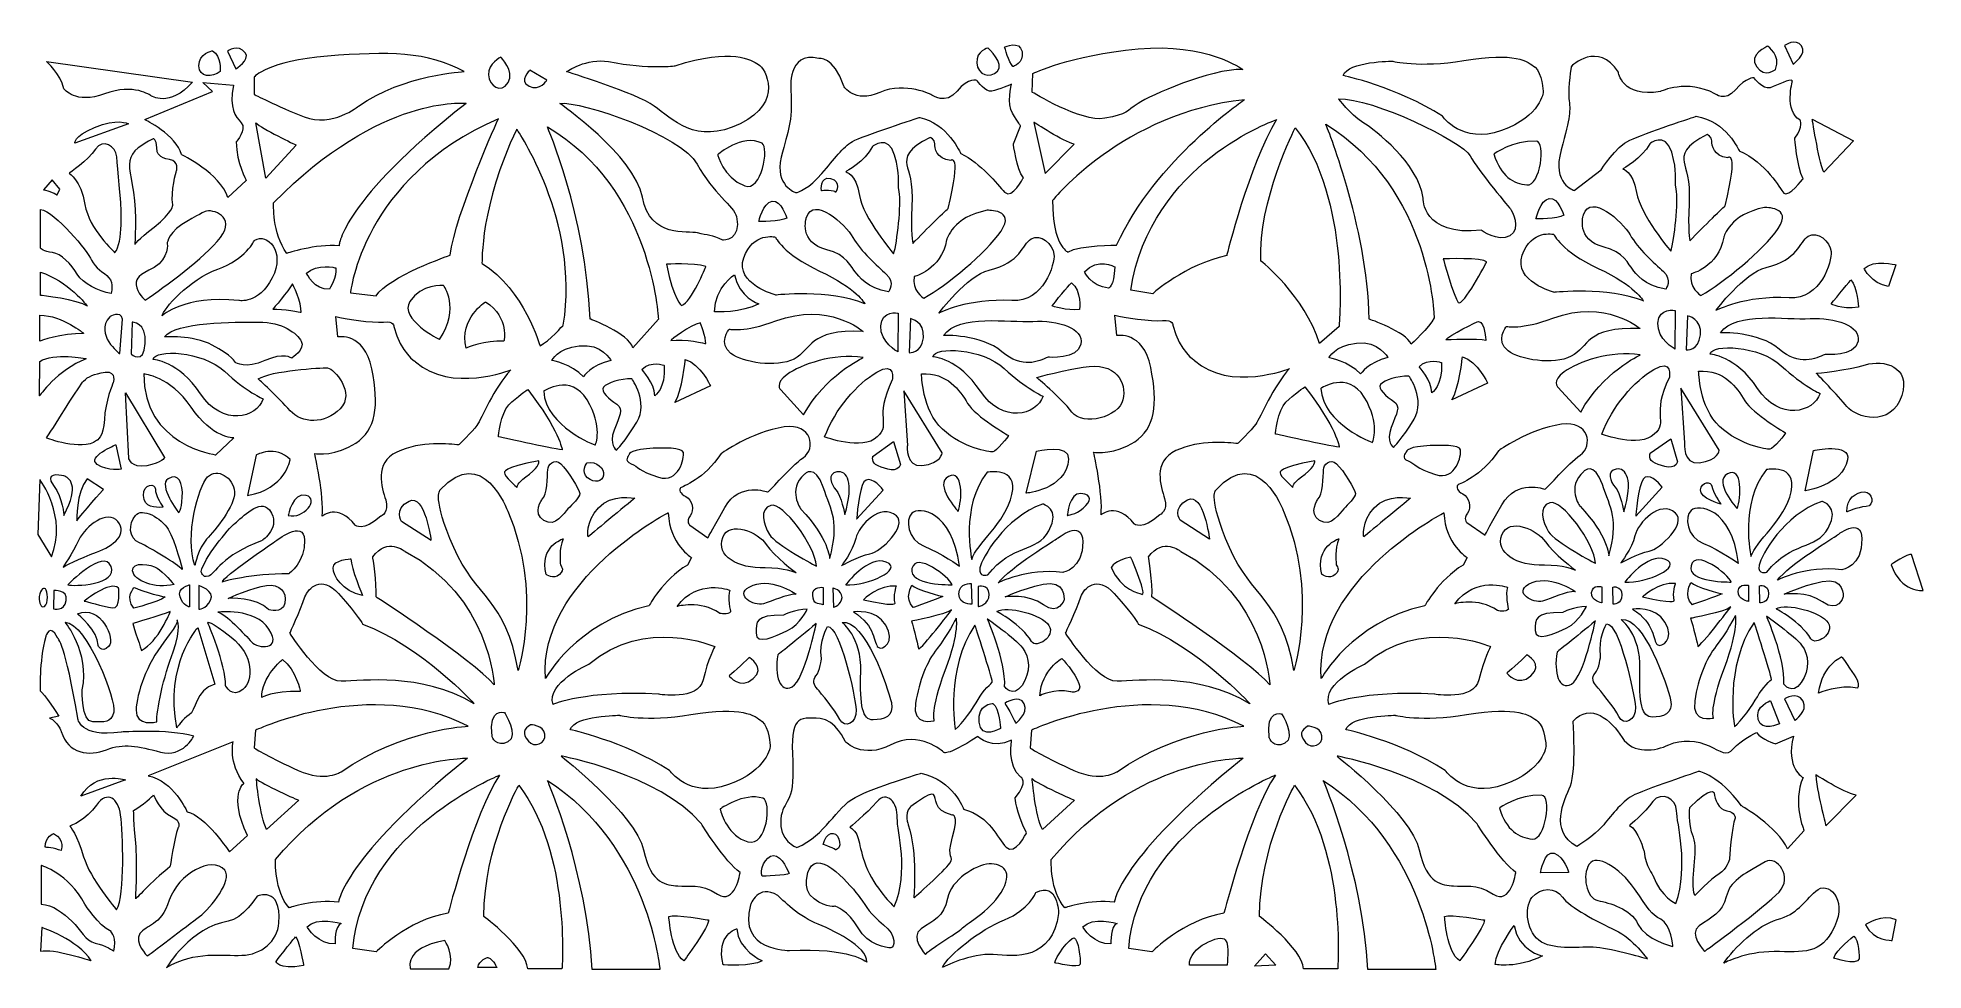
# Model space of a CAD drawing. Header units: millimetres. Extents: x -1200 to 1200, y -591 to 596.
import ezdxf

# ---------------------------------------------------------------- set-up
doc = ezdxf.new("R2010")
doc.units = ezdxf.units.MM
doc.header["$MEASUREMENT"] = 0
doc.layers.add('Layer 1', color=7, linetype='Continuous')

msp = doc.modelspace()

# ---------------------------------------------------------------- linework, layer by layer
at = {"layer": 'Layer 1', "color": 250, "lineweight": 20}
for points, knots in [([(-967.7564, 552.5131), (-967.7564, 552.5131), (-966.0112, 572.7003), (-977.6404, 579.0438), (-977.6404, 579.0438), (-995.0862, 575.5839), (-995.0862, 560.0113), (-995.0862, 544.4387), (-977.6404, 545.017), (-967.7564, 552.5131)], [0, 0, 0, 0, 0.333333333, 0.333333333, 0.333333333, 0.666666667, 0.666666667, 0.666666667, 1, 1, 1, 1]), ([(-947.9842, 555.9751), (-947.9842, 555.9751), (-958.4513, 578.4675), (-958.4513, 578.4675), (-958.4513, 578.4675), (-945.0254, 588.6755), (-935.7719, 576.1602), (-929.3763, 567.5094), (-947.9842, 555.9751), (-947.9842, 555.9751)], [0, 0, 0, 0, 0.333333333, 0.333333333, 0.333333333, 0.666666667, 0.666666667, 0.666666667, 1, 1, 1, 1]), ([(-924.7258, 523.6752), (-924.7258, 523.6752), (-924.7258, 545.5933), (-924.7258, 545.5933), (-924.7258, 545.5933), (-907.861, 565.7785), (-831.1029, 572.124), (-754.3449, 578.4675), (-703.1735, 577.8911), (-657.2336, 552.5131), (-657.2336, 552.5131), (-733.9917, 549.0532), (-791.5608, 508.681), (-791.5608, 508.681), (-825.2883, 480.9978), (-860.7591, 494.8394), (-896.2318, 508.681), (-924.7258, 523.6752), (-924.7258, 523.6752)], [0, 0, 0, 0, 0.166666667, 0.166666667, 0.166666667, 0.333333333, 0.333333333, 0.333333333, 0.5, 0.5, 0.5, 0.666666667, 0.666666667, 0.666666667, 0.833333333, 0.833333333, 0.833333333, 1, 1, 1, 1]), ([(-526.9779, 552.5131), (-526.9779, 552.5131), (-438.0075, 524.8299), (-415.3302, 508.681), (-392.6508, 492.5321), (-362.4136, 458.5033), (-306.0066, 486.1866), (-249.6017, 513.8719), (-274.0243, 556.5514), (-282.7462, 561.7422), (-291.4701, 566.9331), (-315.8927, 583.6583), (-388.5814, 560.0113), (-388.5814, 560.0113), (-421.254, 555.2843), (-473.4803, 565.2021), (-500.8102, 570.393), (-526.9779, 552.5131), (-526.9779, 552.5131)], [0, 0, 0, 0, 0.166666667, 0.166666667, 0.166666667, 0.333333333, 0.333333333, 0.333333333, 0.5, 0.5, 0.5, 0.666666667, 0.666666667, 0.666666667, 0.833333333, 0.833333333, 0.833333333, 1, 1, 1, 1]), ([(-235.0652, 398.5223), (-235.0652, 398.5223), (-262.3951, 407.173), (-253.6711, 443.5091), (-244.9492, 479.8431), (-239.1346, 485.034), (-241.4608, 528.8661), (-241.4608, 528.8661), (-246.6944, 579.0438), (-205.9881, 569.2404), (-205.9881, 569.2404), (-187.3801, 573.2766), (-174.0057, 534.057), (-174.0057, 534.057), (-161.2124, 511.5646), (-128.0679, 525.9825), (-94.9214, 540.4025), (-61.7769, 522.5226), (-61.7769, 522.5226), (-61.7769, 522.5226), (-44.3311, 509.8336), (-29.7946, 527.7135), (-15.256, 545.5933), (-4.2078, 540.9788), (-4.2078, 540.9788), (-4.2078, 540.9788), (6.2572, 525.9825), (14.3981, 527.7135), (22.5389, 529.4444), (39.4037, 536.3642), (39.4037, 536.3642), (39.4037, 536.3642), (33.006, 510.9883), (40.5658, 499.4519), (48.1256, 487.9175), (51.0329, 483.305), (51.0329, 483.305), (51.0329, 483.305), (41.73, 460.8106), (41.73, 460.8106), (41.73, 460.8106), (45.7994, 428.5128), (54.5213, 417.5548), (54.5213, 417.5548), (40.5658, 389.2932), (30.6798, 399.0986), (20.7958, 408.904), (0.4447, 436.5873), (-25.142, 448.1216), (-25.142, 448.1216), (-42.5879, 487.3412), (-77.4776, 494.261), (-77.4776, 494.261), (-150.7452, 470.616), (-162.9576, 463.6942), (-175.1699, 456.7724), (-186.218, 441.2018), (-201.9187, 422.7456), (-217.6193, 404.2895), (-232.7389, 398.5223), (-235.0652, 398.5223)], [0, 0, 0, 0, 0.05, 0.05, 0.05, 0.1, 0.1, 0.1, 0.15, 0.15, 0.15, 0.2, 0.2, 0.2, 0.25, 0.25, 0.25, 0.3, 0.3, 0.3, 0.35, 0.35, 0.35, 0.4, 0.4, 0.4, 0.45, 0.45, 0.45, 0.5, 0.5, 0.5, 0.55, 0.55, 0.55, 0.6, 0.6, 0.6, 0.65, 0.65, 0.65, 0.7, 0.7, 0.7, 0.75, 0.75, 0.75, 0.8, 0.8, 0.8, 0.85, 0.85, 0.85, 0.9, 0.9, 0.9, 0.95, 0.95, 0.95, 1, 1, 1, 1]), ([(9.7456, 582.5057), (9.7456, 582.5057), (30.6798, 562.3186), (21.3768, 553.0894), (12.0718, 543.8624), (-3.6268, 547.3243), (-4.7889, 563.4712), (-5.953, 579.6221), (9.7456, 582.5057), (9.7456, 582.5057)], [0, 0, 0, 0, 0.333333333, 0.333333333, 0.333333333, 0.666666667, 0.666666667, 0.666666667, 1, 1, 1, 1]), ([(30.6798, 583.6583), (30.6798, 583.6583), (35.9133, 564.0495), (41.1469, 558.8587), (41.1469, 558.8587), (55.6854, 562.8949), (52.7761, 577.8911), (49.8708, 592.8854), (30.6798, 583.6583), (30.6798, 583.6583)], [0, 0, 0, 0, 0.333333333, 0.333333333, 0.333333333, 0.666666667, 0.666666667, 0.666666667, 1, 1, 1, 1]), ([(65.5694, 526.5609), (65.5694, 526.5609), (127.791, 487.9175), (158.0282, 493.1084), (188.2674, 498.2993), (184.777, 502.3375), (200.4776, 512.1409), (216.1783, 521.9463), (291.7743, 555.9751), (333.6427, 555.3967), (333.6427, 555.3967), (287.7028, 589.4255), (200.4776, 581.351), (113.2545, 573.2766), (66.7336, 550.2079), (66.7336, 550.2079), (66.7336, 550.2079), (65.5694, 526.5609), (65.5694, 526.5609)], [0, 0, 0, 0, 0.166666667, 0.166666667, 0.166666667, 0.333333333, 0.333333333, 0.333333333, 0.5, 0.5, 0.5, 0.666666667, 0.666666667, 0.666666667, 0.833333333, 0.833333333, 0.833333333, 1, 1, 1, 1]), ([(461.5721, 547.6125), (461.5721, 547.6125), (529.6083, 532.9043), (588.049, 495.7038), (588.049, 495.7038), (612.4736, 459.3678), (663.0639, 477.5358), (713.6522, 495.7038), (716.269, 526.849), (716.269, 526.849), (716.269, 526.849), (714.5794, 550.8721), (705.8039, 557.9922), (696.2084, 565.7785), (680.9528, 577.5315), (615.0904, 566.645), (557.5213, 557.1277), (524.3748, 565.7785), (524.3748, 565.7785), (524.3748, 565.7785), (467.6793, 565.7785), (461.5721, 547.6125)], [0, 0, 0, 0, 0.142857143, 0.142857143, 0.142857143, 0.285714286, 0.285714286, 0.285714286, 0.428571429, 0.428571429, 0.428571429, 0.571428571, 0.571428571, 0.571428571, 0.714285714, 0.714285714, 0.714285714, 0.857142857, 0.857142857, 0.857142857, 1, 1, 1, 1]), ([(1046.8543, 416.112), (1046.8543, 416.112), (1028.1001, 391.8886), (1022.4318, 397.9439), (1016.7614, 404.0013), (1000.6239, 436.4422), (965.7343, 451.5815), (965.7343, 451.5815), (948.7252, 490.0797), (910.782, 495.7038), (910.782, 495.7038), (845.3626, 474.0759), (826.6104, 465.4252), (807.8561, 456.7724), (789.9755, 427.3581), (789.9755, 427.3581), (789.9755, 427.3581), (755.5206, 401.4059), (755.5206, 401.4059), (755.5206, 401.4059), (726.7361, 409.1922), (738.9484, 452.8792), (751.1607, 496.5683), (750.7239, 502.1924), (748.9787, 518.1983), (747.2355, 534.2021), (752.0322, 559.2899), (752.0322, 559.2899), (752.0322, 559.2899), (786.0503, 592.166), (811.7813, 551.9368), (811.7813, 551.9368), (815.7064, 518.6295), (865.4252, 527.2802), (865.4252, 527.2802), (899.4433, 543.2861), (934.7698, 524.2536), (934.7698, 524.2536), (947.4168, 513.4386), (960.9375, 529.4444), (974.4562, 545.4482), (984.4885, 544.5838), (984.4885, 544.5838), (984.4885, 544.5838), (995.3904, 529.0112), (1004.9859, 532.0399), (1014.5814, 535.0665), (1030.28, 544.1505), (1033.3336, 540.6906), (1033.3336, 540.6906), (1022.8665, 501.7592), (1042.9292, 490.9462), (1042.9292, 490.9462), (1048.1627, 483.1599), (1036.3872, 468.0206), (1036.3872, 468.0206), (1039.004, 432.1178), (1046.8543, 416.112)], [0, 0, 0, 0, 0.052631579, 0.052631579, 0.052631579, 0.105263158, 0.105263158, 0.105263158, 0.157894737, 0.157894737, 0.157894737, 0.210526316, 0.210526316, 0.210526316, 0.263157895, 0.263157895, 0.263157895, 0.315789474, 0.315789474, 0.315789474, 0.368421053, 0.368421053, 0.368421053, 0.421052632, 0.421052632, 0.421052632, 0.473684211, 0.473684211, 0.473684211, 0.526315789, 0.526315789, 0.526315789, 0.578947368, 0.578947368, 0.578947368, 0.631578947, 0.631578947, 0.631578947, 0.684210526, 0.684210526, 0.684210526, 0.736842105, 0.736842105, 0.736842105, 0.789473684, 0.789473684, 0.789473684, 0.842105263, 0.842105263, 0.842105263, 0.894736842, 0.894736842, 0.894736842, 0.947368421, 0.947368421, 0.947368421, 1, 1, 1, 1]), ([(1011.9647, 555.3967), (1011.9647, 555.3967), (998.444, 543.7193), (987.54, 558.8587), (976.6382, 573.998), (1001.9323, 584.8109), (1001.9323, 584.8109), (1001.9323, 584.8109), (1018.9414, 573.5647), (1011.9647, 555.3967)], [0, 0, 0, 0, 0.333333333, 0.333333333, 0.333333333, 0.666666667, 0.666666667, 0.666666667, 1, 1, 1, 1]), ([(1034.2052, 561.8853), (1034.2052, 561.8853), (1023.3033, 585.6774), (1023.3033, 585.6774), (1023.3033, 585.6774), (1037.6956, 595.6259), (1045.1091, 585.2442), (1052.5226, 574.8625), (1034.2052, 561.8853), (1034.2052, 561.8853)], [0, 0, 0, 0, 0.333333333, 0.333333333, 0.333333333, 0.666666667, 0.666666667, 0.666666667, 1, 1, 1, 1]), ([(-1188.7256, 565.2021), (-1188.7256, 565.2021), (-1171.2818, 550.2079), (-1166.6293, 530.5971), (-1166.6293, 530.5971), (-1152.0907, 510.412), (-1114.8769, 524.2536), (-1077.6589, 538.0952), (-1056.1436, 521.9463), (-1056.1436, 521.9463), (-1056.1436, 521.9463), (-1032.3021, 505.7974), (-1003.2271, 539.2478), (-1003.2271, 539.2478), (-1188.7256, 565.2021), (-1188.7256, 565.2021)], [0, 0, 0, 0, 0.2, 0.2, 0.2, 0.4, 0.4, 0.4, 0.6, 0.6, 0.6, 0.8, 0.8, 0.8, 1, 1, 1, 1]), ([(-610.7148, 570.9693), (-610.7148, 570.9693), (-592.6878, 553.6678), (-601.4097, 538.6715), (-610.1316, 523.6752), (-625.8323, 534.057), (-626.4154, 548.4769), (-626.9965, 562.8949), (-610.7148, 570.9693), (-610.7148, 570.9693)], [0, 0, 0, 0, 0.333333333, 0.333333333, 0.333333333, 0.666666667, 0.666666667, 0.666666667, 1, 1, 1, 1]), ([(-573.4968, 554.2441), (-573.4968, 554.2441), (-551.9815, 541.5551), (-551.9815, 541.5551), (-551.9815, 541.5551), (-560.7055, 527.1372), (-574.6609, 534.057), (-588.6164, 540.9788), (-573.4968, 554.2441), (-573.4968, 554.2441)], [0, 0, 0, 0, 0.333333333, 0.333333333, 0.333333333, 0.666666667, 0.666666667, 0.666666667, 1, 1, 1, 1]), ([(-957.8703, 392.1768), (-957.8703, 392.1768), (-934.6098, 414.0949), (-934.6098, 414.0949), (-934.6098, 414.0949), (-946.8221, 435.4346), (-947.4032, 463.1179), (-947.4032, 463.1179), (-933.4477, 478.6905), (-941.0055, 487.3412), (-948.5653, 495.992), (-956.7061, 504.6427), (-950.8915, 535.2116), (-950.8915, 535.2116), (-989.8527, 538.6715), (-989.8527, 538.6715), (-989.8527, 538.6715), (-977.6404, 527.1372), (-977.6404, 527.1372), (-977.6404, 527.1372), (-1063.7034, 491.3774), (-1063.7034, 491.3774), (-1063.7034, 491.3774), (-1023.5802, 471.7686), (-1017.1846, 446.969), (-1017.1846, 446.969), (-967.1732, 422.7456), (-957.8703, 392.1768)], [0, 0, 0, 0, 0.111111111, 0.111111111, 0.111111111, 0.222222222, 0.222222222, 0.222222222, 0.333333333, 0.333333333, 0.333333333, 0.444444444, 0.444444444, 0.444444444, 0.555555556, 0.555555556, 0.555555556, 0.666666667, 0.666666667, 0.666666667, 0.777777778, 0.777777778, 0.777777778, 0.888888889, 0.888888889, 0.888888889, 1, 1, 1, 1]), ([(-882.8574, 321.2377), (-882.8574, 321.2377), (-846.2226, 333.3483), (-816.5664, 331.0411), (-816.5664, 331.0411), (-813.076, 388.1406), (-654.9074, 512.1409), (-654.9074, 512.1409), (-762.4857, 524.8299), (-899.7202, 385.8333), (-899.7202, 385.8333), (-902.0464, 346.6136), (-882.8574, 321.2377)], [0, 0, 0, 0, 0.25, 0.25, 0.25, 0.5, 0.5, 0.5, 0.75, 0.75, 0.75, 1, 1, 1, 1]), ([(-535.6998, 512.1409), (-535.6998, 512.1409), (-440.3338, 445.8164), (-430.4498, 392.7531), (-420.5637, 339.6939), (-372.2976, 350.6519), (-360.0873, 347.192), (-347.875, 343.7301), (-341.4794, 345.461), (-328.105, 337.9629), (-328.105, 337.9629), (-303.6989, 337.5787), (-310.6591, 367.9534), (-313.5664, 380.6424), (-340.8963, 397.9439), (-360.6684, 434.8563), (-380.4384, 471.7686), (-507.7889, 515.0245), (-535.6998, 512.1409)], [0, 0, 0, 0, 0.166666667, 0.166666667, 0.166666667, 0.333333333, 0.333333333, 0.333333333, 0.5, 0.5, 0.5, 0.666666667, 0.666666667, 0.666666667, 0.833333333, 0.833333333, 0.833333333, 1, 1, 1, 1]), ([(173.1478, 331.6194), (173.1478, 331.6194), (127.791, 332.1957), (110.9283, 322.9666), (110.9283, 322.9666), (91.1561, 332.1957), (91.7372, 388.7169), (91.7372, 388.7169), (181.8697, 500.6065), (335.9689, 516.7554), (335.9689, 516.7554), (222.576, 440.6255), (173.1478, 331.6194)], [0, 0, 0, 0, 0.25, 0.25, 0.25, 0.5, 0.5, 0.5, 0.75, 0.75, 0.75, 1, 1, 1, 1]), ([(637.7677, 350.6519), (637.7677, 350.6519), (658.1209, 335.0793), (673.8215, 343.7301), (689.5222, 352.3829), (674.9836, 377.1825), (674.9836, 377.1825), (674.9836, 377.1825), (633.1152, 426.7818), (623.2312, 445.238), (613.3452, 463.6942), (498.7881, 519.0627), (455.7575, 517.9081), (455.7575, 517.9081), (469.713, 498.8756), (486.5778, 487.9175), (503.4406, 476.9595), (556.3571, 437.1636), (563.3359, 391.6005), (563.3359, 391.6005), (561.5907, 342.5774), (637.7677, 350.6519)], [0, 0, 0, 0, 0.142857143, 0.142857143, 0.142857143, 0.285714286, 0.285714286, 0.285714286, 0.428571429, 0.428571429, 0.428571429, 0.571428571, 0.571428571, 0.571428571, 0.714285714, 0.714285714, 0.714285714, 0.857142857, 0.857142857, 0.857142857, 1, 1, 1, 1]), ([(-1152.6738, 461.3869), (-1152.6738, 461.3869), (-1084.6377, 486.1866), (-1084.6377, 486.1866), (-1084.6377, 486.1866), (-1099.7573, 493.6847), (-1127.6682, 481.5741), (-1155.5811, 469.4614), (-1152.6738, 461.3869), (-1152.6738, 461.3869)], [0, 0, 0, 0, 0.333333333, 0.333333333, 0.333333333, 0.666666667, 0.666666667, 0.666666667, 1, 1, 1, 1]), ([(-909.6062, 416.9785), (-909.6062, 416.9785), (-871.2262, 459.0796), (-871.2262, 459.0796), (-871.2262, 459.0796), (-916.0019, 480.4214), (-922.3996, 487.3412), (-922.3996, 487.3412), (-909.6062, 416.9785), (-909.6062, 416.9785)], [0, 0, 0, 0, 0.333333333, 0.333333333, 0.333333333, 0.666666667, 0.666666667, 0.666666667, 1, 1, 1, 1]), ([(-769.4645, 267.0218), (-769.4645, 267.0218), (-802.0279, 271.06), (-802.0279, 271.06), (-802.0279, 271.06), (-787.4914, 416.9785), (-613.6221, 492.5321), (-613.6221, 492.5321), (-668.2818, 371.9917), (-675.2605, 318.9304), (-675.2605, 318.9304), (-753.7638, 291.8235), (-769.4645, 267.0218)], [0, 0, 0, 0, 0.25, 0.25, 0.25, 0.5, 0.5, 0.5, 0.75, 0.75, 0.75, 1, 1, 1, 1]), ([(-551.4005, 482.1504), (-551.4005, 482.1504), (-503.1364, 372.568), (-496.7387, 237.6076), (-496.7387, 237.6076), (-447.3125, 219.1534), (-442.66, 201.2736), (-442.66, 201.2736), (-410.0966, 237.6076), (-410.0966, 237.6076), (-410.0966, 237.6076), (-418.2375, 404.8658), (-551.4005, 482.1504)], [0, 0, 0, 0, 0.25, 0.25, 0.25, 0.5, 0.5, 0.5, 0.75, 0.75, 0.75, 1, 1, 1, 1]), ([(67.8957, 487.9175), (67.8957, 487.9175), (106.2758, 463.1179), (119.0691, 460.2343), (119.0691, 460.2343), (82.4342, 422.7456), (82.4342, 422.7456), (82.4342, 422.7456), (67.8957, 487.9175), (67.8957, 487.9175)], [0, 0, 0, 0, 0.333333333, 0.333333333, 0.333333333, 0.666666667, 0.666666667, 0.666666667, 1, 1, 1, 1]), ([(191.1747, 274.5199), (191.1747, 274.5199), (219.0877, 269.9074), (219.0877, 269.9074), (219.0877, 269.9074), (260.954, 307.3961), (313.2895, 318.3541), (313.2895, 318.3541), (341.7835, 434.28), (376.6732, 491.3774), (376.6732, 491.3774), (216.1783, 436.5873), (191.1747, 274.5199)], [0, 0, 0, 0, 0.25, 0.25, 0.25, 0.5, 0.5, 0.5, 0.75, 0.75, 0.75, 1, 1, 1, 1]), ([(356.9032, 311.4323), (356.9032, 311.4323), (412.727, 267.6001), (431.335, 206.4644), (431.335, 206.4644), (456.3386, 228.3805), (456.3386, 228.3805), (456.3386, 228.3805), (471.4582, 391.6005), (400.5147, 480.9978), (400.5147, 480.9978), (352.8317, 386.9859), (356.9032, 311.4323)], [0, 0, 0, 0, 0.25, 0.25, 0.25, 0.5, 0.5, 0.5, 0.75, 0.75, 0.75, 1, 1, 1, 1]), ([(494.7187, 237.6076), (494.7187, 237.6076), (541.2396, 221.4607), (548.2163, 205.8881), (548.2163, 205.8881), (571.4767, 226.6495), (577.2913, 239.3385), (577.2913, 239.3385), (574.384, 402.5585), (439.4758, 485.6103), (439.4758, 485.6103), (492.3924, 356.4191), (494.7187, 237.6076)], [0, 0, 0, 0, 0.25, 0.25, 0.25, 0.5, 0.5, 0.5, 0.75, 0.75, 0.75, 1, 1, 1, 1]), ([(1073.4568, 424.7627), (1073.4568, 424.7627), (1110.9653, 464.5587), (1110.9653, 464.5587), (1110.9653, 464.5587), (1058.6298, 491.8107), (1058.6298, 491.8107), (1058.6298, 491.8107), (1068.6601, 429.5224), (1073.4568, 424.7627)], [0, 0, 0, 0, 0.333333333, 0.333333333, 0.333333333, 0.666666667, 0.666666667, 0.666666667, 1, 1, 1, 1]), ([(-1101.8507, 322.1594), (-1101.8507, 322.1594), (-1134.9951, 352.2664), (-1139.8805, 383.4116), (-1144.7638, 414.5547), (-1160.1162, 423.2055), (-1160.1162, 423.2055), (-1160.1162, 423.2055), (-1136.3921, 439.4708), (-1126.6215, 453.6578), (-1116.8528, 467.8469), (-1100.804, 458.158), (-1099.407, 443.9689), (-1098.0121, 429.7819), (-1094.1734, 383.7569), (-1094.1734, 383.7569), (-1094.1734, 383.7569), (-1091.0333, 334.2721), (-1101.8507, 322.1594)], [0, 0, 0, 0, 0.166666667, 0.166666667, 0.166666667, 0.333333333, 0.333333333, 0.333333333, 0.5, 0.5, 0.5, 0.666666667, 0.666666667, 0.666666667, 0.833333333, 0.833333333, 0.833333333, 1, 1, 1, 1]), ([(-1076.3794, 332.5411), (-1076.3794, 332.5411), (-1073.9377, 371.2989), (-1078.1246, 398.9821), (-1082.3114, 426.6674), (-1086.8465, 436.0109), (-1079.5195, 447.4308), (-1072.1925, 458.8487), (-1052.305, 467.1541), (-1052.305, 467.1541), (-1052.305, 467.1541), (-1048.1182, 464.7324), (-1048.1182, 450.8907), (-1048.1182, 450.8907), (-1045.6765, 442.24), (-1032.4175, 440.509), (-1019.1606, 438.778), (-1023.6956, 425.6292), (-1023.6956, 425.6292), (-1023.6956, 425.6292), (-1030.6744, 400.7131), (-1028.2327, 383.0641), (-1028.2327, 383.0641), (-1026.9037, 374.1538), (-1051.9568, 354.6881), (-1072.891, 338.4248), (-1076.3794, 332.5411), (-1076.3794, 332.5411)], [0, 0, 0, 0, 0.111111111, 0.111111111, 0.111111111, 0.222222222, 0.222222222, 0.222222222, 0.333333333, 0.333333333, 0.333333333, 0.444444444, 0.444444444, 0.444444444, 0.555555556, 0.555555556, 0.555555556, 0.666666667, 0.666666667, 0.666666667, 0.777777778, 0.777777778, 0.777777778, 0.888888889, 0.888888889, 0.888888889, 1, 1, 1, 1]), ([(-560.7055, 203.5808), (-560.7055, 203.5808), (-580.4755, 275.0983), (-634.5542, 308.5487), (-634.5542, 308.5487), (-636.8805, 382.9497), (-590.3616, 479.2668), (-590.3616, 479.2668), (-509.5321, 363.3389), (-531.0473, 230.1115), (-531.0473, 230.1115), (-549.0742, 209.348), (-560.7055, 203.5808)], [0, 0, 0, 0, 0.25, 0.25, 0.25, 0.5, 0.5, 0.5, 0.75, 0.75, 0.75, 1, 1, 1, 1]), ([(-334.5006, 446.969), (-334.5006, 446.969), (-303.4269, 473.9492), (-278.0957, 461.3869), (-268.7907, 456.7724), (-278.5263, 398.8411), (-300.192, 407.173), (-328.686, 418.1311), (-334.5006, 446.969), (-334.5006, 446.969)], [0, 0, 0, 0, 0.333333333, 0.333333333, 0.333333333, 0.666666667, 0.666666667, 0.666666667, 1, 1, 1, 1]), ([(-110.622, 320.6614), (-110.622, 320.6614), (-149.5832, 366.8008), (-154.2357, 395.0603), (-158.8861, 423.3219), (-171.6795, 425.0529), (-171.6795, 425.0529), (-171.6795, 425.0529), (-147.2569, 438.3182), (-137.3729, 457.3507), (-137.3729, 457.3507), (-117.6008, 473.4996), (-109.4599, 446.3927), (-101.3191, 419.2857), (-106.5526, 415.2475), (-103.6453, 399.6749), (-100.738, 384.1023), (-105.9716, 335.0793), (-110.622, 320.6614)], [0, 0, 0, 0, 0.166666667, 0.166666667, 0.166666667, 0.333333333, 0.333333333, 0.333333333, 0.5, 0.5, 0.5, 0.666666667, 0.666666667, 0.666666667, 0.833333333, 0.833333333, 0.833333333, 1, 1, 1, 1]), ([(-86.1995, 333.9246), (-86.1995, 333.9246), (-89.1068, 347.7683), (-87.3616, 380.6424), (-85.6184, 413.5165), (-92.0141, 424.4746), (-93.7593, 433.7037), (-95.5045, 442.9307), (-93.1782, 455.0434), (-64.1032, 468.8851), (-64.1032, 468.8851), (-58.2865, 466.0015), (-58.2865, 460.8106), (-58.2865, 455.6197), (-56.5434, 441.2018), (-37.9354, 439.4708), (-37.9354, 439.4708), (-23.3968, 451.0052), (-41.4238, 378.3351), (-41.4238, 378.3351), (-69.9178, 351.2282), (-86.1995, 333.9246)], [0, 0, 0, 0, 0.142857143, 0.142857143, 0.142857143, 0.285714286, 0.285714286, 0.285714286, 0.428571429, 0.428571429, 0.428571429, 0.571428571, 0.571428571, 0.571428571, 0.714285714, 0.714285714, 0.714285714, 0.857142857, 0.857142857, 0.857142857, 1, 1, 1, 1]), ([(653.4684, 447.6904), (653.4684, 447.6904), (677.0338, 465.1227), (707.1123, 464.1274), (720.1962, 463.6942), (712.3458, 406.5967), (695.3368, 408.3257), (678.3278, 410.0566), (662.1903, 419.1406), (653.4684, 447.6904)], [0, 0, 0, 0, 0.333333333, 0.333333333, 0.333333333, 0.666666667, 0.666666667, 0.666666667, 1, 1, 1, 1]), ([(878.5091, 324.1213), (878.5091, 324.1213), (839.548, 370.2607), (834.8955, 398.5223), (830.245, 426.7818), (817.4517, 428.5128), (817.4517, 428.5128), (817.4517, 428.5128), (841.8742, 441.7781), (851.7603, 460.8106), (851.7603, 460.8106), (871.5303, 476.9595), (879.6732, 449.8526), (887.8141, 422.7456), (882.5805, 418.7074), (885.4878, 403.1348), (888.3951, 387.5622), (883.1616, 338.5392), (878.5091, 324.1213)], [0, 0, 0, 0, 0.166666667, 0.166666667, 0.166666667, 0.333333333, 0.333333333, 0.333333333, 0.5, 0.5, 0.5, 0.666666667, 0.666666667, 0.666666667, 0.833333333, 0.833333333, 0.833333333, 1, 1, 1, 1]), ([(902.9316, 337.3866), (902.9316, 337.3866), (900.0243, 351.2282), (901.7695, 384.1023), (903.5147, 416.9785), (897.117, 427.9365), (895.3739, 437.1636), (893.6287, 446.3927), (895.9549, 458.5033), (925.03, 472.3449), (925.03, 472.3449), (930.8446, 469.4614), (930.8446, 464.2705), (930.8446, 459.0796), (932.5877, 444.6617), (951.1978, 442.9307), (951.1978, 442.9307), (965.7343, 454.4671), (947.7074, 381.7971), (947.7074, 381.7971), (919.2154, 354.6881), (902.9316, 337.3866)], [0, 0, 0, 0, 0.142857143, 0.142857143, 0.142857143, 0.285714286, 0.285714286, 0.285714286, 0.428571429, 0.428571429, 0.428571429, 0.571428571, 0.571428571, 0.571428571, 0.714285714, 0.714285714, 0.714285714, 0.857142857, 0.857142857, 0.857142857, 1, 1, 1, 1]), ([(-1192.7971, 401.9822), (-1192.7971, 401.9822), (-1181.7489, 414.6712), (-1181.7489, 414.6712), (-1181.7489, 414.6712), (-1171.8628, 403.1348), (-1171.8628, 403.1348), (-1171.8628, 403.1348), (-1175.3512, 395.6387), (-1175.3512, 395.6387), (-1175.3512, 395.6387), (-1186.4014, 401.9822), (-1192.7971, 401.9822)], [0, 0, 0, 0, 0.25, 0.25, 0.25, 0.5, 0.5, 0.5, 0.75, 0.75, 0.75, 1, 1, 1, 1]), ([(-202.4997, 400.8296), (-202.4997, 400.8296), (-184.4728, 402.5585), (-184.4728, 398.5223), (-184.4728, 398.5223), (-176.332, 412.9402), (-190.8705, 416.4022), (-205.407, 419.862), (-202.4997, 400.8296), (-202.4997, 400.8296)], [0, 0, 0, 0, 0.333333333, 0.333333333, 0.333333333, 0.666666667, 0.666666667, 0.666666667, 1, 1, 1, 1]), ([(-282.1651, 361.6099), (-282.1651, 361.6099), (-254.8352, 361.6099), (-246.6944, 366.2245), (-246.6944, 366.2245), (-253.6711, 389.2932), (-265.3024, 387.5622), (-276.9316, 385.8333), (-282.1651, 361.6099), (-282.1651, 361.6099)], [0, 0, 0, 0, 0.333333333, 0.333333333, 0.333333333, 0.666666667, 0.666666667, 0.666666667, 1, 1, 1, 1]), ([(-117.0197, 272.2126), (-117.0197, 272.2126), (-108.2958, 284.3253), (-119.927, 294.7071), (-131.5562, 305.0888), (-152.4905, 324.1213), (-162.3765, 341.4228), (-172.2626, 358.7263), (-212.3858, 395.0603), (-221.6887, 366.8008), (-221.6887, 366.8008), (-232.1661, 334.505), (-195.521, 325.8502), (-171.0984, 320.083), (-163.5386, 302.7815), (-159.4692, 297.5906), (-155.3978, 292.3998), (-144.3496, 276.8272), (-117.0197, 272.2126)], [0, 0, 0, 0, 0.166666667, 0.166666667, 0.166666667, 0.333333333, 0.333333333, 0.333333333, 0.5, 0.5, 0.5, 0.666666667, 0.666666667, 0.666666667, 0.833333333, 0.833333333, 0.833333333, 1, 1, 1, 1]), ([(706.966, 365.0698), (706.966, 365.0698), (734.2959, 365.0698), (742.4367, 369.6844), (742.4367, 369.6844), (735.46, 392.7531), (723.8308, 391.0241), (712.1996, 389.2932), (706.966, 365.0698), (706.966, 365.0698)], [0, 0, 0, 0, 0.333333333, 0.333333333, 0.333333333, 0.666666667, 0.666666667, 0.666666667, 1, 1, 1, 1]), ([(872.1134, 275.6746), (872.1134, 275.6746), (880.8353, 287.7852), (869.2061, 298.1669), (857.5749, 308.5487), (836.6407, 327.5812), (826.7567, 344.8847), (816.8706, 362.1862), (776.7474, 398.5223), (767.4424, 370.2607), (767.4424, 370.2607), (756.967, 337.9649), (793.6101, 329.3121), (818.0327, 323.5429), (825.5925, 306.2414), (829.664, 301.0505), (833.7334, 295.8597), (844.7815, 280.2891), (872.1134, 275.6746)], [0, 0, 0, 0, 0.166666667, 0.166666667, 0.166666667, 0.333333333, 0.333333333, 0.333333333, 0.5, 0.5, 0.5, 0.666666667, 0.666666667, 0.666666667, 0.833333333, 0.833333333, 0.833333333, 1, 1, 1, 1]), ([(-1106.734, 270.2528), (-1106.734, 270.2528), (-1102.5471, 283.0562), (-1109.5259, 290.3234), (-1116.5046, 297.5906), (-1126.9717, 302.4341), (-1131.5068, 312.8158), (-1136.0419, 323.1975), (-1177.9103, 374.4134), (-1196.4028, 377.1825), (-1196.4028, 377.1825), (-1196.4028, 327.6956), (-1196.4028, 327.6956), (-1196.4028, 327.6956), (-1192.5642, 323.1975), (-1181.3986, 322.1594), (-1170.2351, 321.1212), (-1156.9761, 307.2796), (-1149.6491, 294.8215), (-1142.3221, 282.3655), (-1123.4813, 273.0219), (-1106.734, 270.2528)], [0, 0, 0, 0, 0.142857143, 0.142857143, 0.142857143, 0.285714286, 0.285714286, 0.285714286, 0.428571429, 0.428571429, 0.428571429, 0.571428571, 0.571428571, 0.571428571, 0.714285714, 0.714285714, 0.714285714, 0.857142857, 0.857142857, 0.857142857, 1, 1, 1, 1]), ([(-1063.1224, 261.602), (-1063.1224, 261.602), (-1074.2859, 271.2909), (-1074.6362, 281.3273), (-1074.9844, 291.3616), (-1071.4961, 292.3998), (-1051.9568, 303.4723), (-1032.4175, 314.5468), (-1035.2094, 334.2721), (-1035.2094, 334.2721), (-1035.2094, 334.2721), (-1034.0576, 349.5524), (-1007.995, 362.9935), (-1007.995, 362.9935), (-996.4811, 370.2607), (-987.0607, 374.4134), (-977.6404, 378.5661), (-946.9375, 367.839), (-967.5235, 341.5393), (-988.1075, 315.2396), (-1038.3496, 278.9035), (-1063.1224, 261.602)], [0, 0, 0, 0, 0.142857143, 0.142857143, 0.142857143, 0.285714286, 0.285714286, 0.285714286, 0.428571429, 0.428571429, 0.428571429, 0.571428571, 0.571428571, 0.571428571, 0.714285714, 0.714285714, 0.714285714, 0.857142857, 0.857142857, 0.857142857, 1, 1, 1, 1]), ([(-72.244, 264.1382), (-72.244, 264.1382), (-88.5257, 274.5199), (-84.4543, 291.8235), (-84.4543, 291.8235), (-50.1457, 299.8979), (-43.169, 338.5392), (-43.169, 338.5392), (-35.6092, 367.9534), (8.5835, 376.0279), (8.5835, 376.0279), (45.2183, 377.7588), (26.0293, 349.4972), (6.8383, 321.2377), (-43.169, 280.8654), (-72.244, 264.1382)], [0, 0, 0, 0, 0.2, 0.2, 0.2, 0.4, 0.4, 0.4, 0.6, 0.6, 0.6, 0.8, 0.8, 0.8, 1, 1, 1, 1]), ([(916.8892, 267.6001), (916.8892, 267.6001), (900.6074, 277.9818), (904.6768, 295.2834), (904.6768, 295.2834), (938.9855, 303.3578), (945.9642, 342.0011), (945.9642, 342.0011), (953.522, 371.4153), (997.7166, 379.4898), (997.7166, 379.4898), (1034.3515, 381.2187), (1015.1625, 352.9592), (995.9735, 324.6976), (945.9642, 284.3253), (916.8892, 267.6001)], [0, 0, 0, 0, 0.2, 0.2, 0.2, 0.4, 0.4, 0.4, 0.6, 0.6, 0.6, 0.8, 0.8, 0.8, 1, 1, 1, 1]), ([(-1041.4897, 241.8767), (-1041.4897, 241.8767), (-1014.2752, 268.1764), (-944.1477, 261.2546), (-944.1477, 261.2546), (-919.0266, 256.0637), (-901.5808, 289.9781), (-884.137, 323.8903), (-908.2113, 347.7683), (-923.912, 338.0773), (-923.912, 338.0773), (-935.4258, 313.5086), (-971.0119, 301.0505), (-1006.6, 288.5925), (-1041.1415, 249.4893), (-1041.4897, 241.8767)], [0, 0, 0, 0, 0.2, 0.2, 0.2, 0.4, 0.4, 0.4, 0.6, 0.6, 0.6, 0.8, 0.8, 0.8, 1, 1, 1, 1]), ([(-147.2569, 257.2184), (-147.2569, 257.2184), (-157.724, 276.8272), (-204.826, 298.7433), (-251.9279, 320.6614), (-261.2309, 342.0011), (-261.2309, 342.0011), (-261.2309, 342.0011), (-289.7249, 348.9209), (-301.3562, 315.4705), (-312.9854, 282.018), (-260.6498, 268.1764), (-260.6498, 268.1764), (-260.6498, 268.1764), (-192.6137, 275.6746), (-147.2569, 257.2184)], [0, 0, 0, 0, 0.2, 0.2, 0.2, 0.4, 0.4, 0.4, 0.6, 0.6, 0.6, 0.8, 0.8, 0.8, 1, 1, 1, 1]), ([(-53.055, 245.1057), (-53.055, 245.1057), (-16.5149, 264.457), (39.9848, 261.2546), (80.689, 258.9473), (94.6445, 307.3961), (93.4824, 320.083), (92.3203, 332.772), (76.0365, 347.192), (64.4073, 339.6939), (52.7761, 332.1957), (51.8963, 309.8525), (10.9097, 299.8979), (-17.5822, 292.9761), (-53.055, 245.1057), (-53.055, 245.1057)], [0, 0, 0, 0, 0.2, 0.2, 0.2, 0.4, 0.4, 0.4, 0.6, 0.6, 0.6, 0.8, 0.8, 0.8, 1, 1, 1, 1]), ([(843.6194, 260.6783), (843.6194, 260.6783), (833.1523, 280.2891), (786.0503, 302.2052), (738.9484, 324.1213), (729.6454, 345.461), (729.6454, 345.461), (729.6454, 345.461), (701.1514, 352.3829), (689.5222, 318.9304), (677.8909, 285.48), (730.2265, 271.6363), (730.2265, 271.6363), (730.2265, 271.6363), (798.2626, 279.1345), (843.6194, 260.6783)], [0, 0, 0, 0, 0.2, 0.2, 0.2, 0.4, 0.4, 0.4, 0.6, 0.6, 0.6, 0.8, 0.8, 0.8, 1, 1, 1, 1]), ([(936.0782, 248.5676), (936.0782, 248.5676), (972.6162, 267.9189), (1029.1179, 264.7165), (1069.8243, 262.4093), (1083.7797, 310.856), (1082.6156, 323.5429), (1081.4535, 336.2319), (1065.1718, 350.6519), (1053.5405, 343.1538), (1041.9113, 335.6556), (1041.0294, 313.3145), (1000.0429, 303.3578), (971.5489, 296.436), (936.0782, 248.5676), (936.0782, 248.5676)], [0, 0, 0, 0, 0.2, 0.2, 0.2, 0.4, 0.4, 0.4, 0.6, 0.6, 0.6, 0.8, 0.8, 0.8, 1, 1, 1, 1]), ([(132.4435, 297.5906), (132.4435, 297.5906), (140.5844, 279.7108), (162.6807, 276.8272), (162.6807, 276.8272), (169.6594, 277.9818), (170.8215, 303.9341), (170.8215, 303.9341), (148.7252, 316.6231), (132.4435, 297.5906)], [0, 0, 0, 0, 0.333333333, 0.333333333, 0.333333333, 0.666666667, 0.666666667, 0.666666667, 1, 1, 1, 1]), ([(588.9226, 314.3158), (588.9226, 314.3158), (640.094, 316.0468), (644.1634, 310.2796), (644.1634, 310.2796), (613.9262, 252.6038), (608.1116, 258.9473), (602.297, 265.2928), (588.9226, 314.3158), (588.9226, 314.3158)], [0, 0, 0, 0, 0.333333333, 0.333333333, 0.333333333, 0.666666667, 0.666666667, 0.666666667, 1, 1, 1, 1]), ([(1124.484, 301.915), (1124.484, 301.915), (1133.6427, 283.3158), (1155.4485, 278.9914), (1155.4485, 278.9914), (1165.044, 306.6747), (1165.044, 306.6747), (1165.044, 306.6747), (1137.131, 314.0277), (1124.484, 301.915)], [0, 0, 0, 0, 0.333333333, 0.333333333, 0.333333333, 0.666666667, 0.666666667, 0.666666667, 1, 1, 1, 1]), ([(-1136.7403, 253.9894), (-1136.7403, 253.9894), (-1162.2096, 286.8635), (-1196.4028, 297.2432), (-1196.4028, 297.2432), (-1196.4028, 267.8311), (-1196.4028, 267.8311), (-1196.4028, 267.8311), (-1148.6024, 262.6402), (-1136.7403, 253.9894)], [0, 0, 0, 0, 0.333333333, 0.333333333, 0.333333333, 0.666666667, 0.666666667, 0.666666667, 1, 1, 1, 1]), ([(-857.8518, 295.8597), (-857.8518, 295.8597), (-847.9657, 273.9436), (-828.7767, 275.6746), (-828.7767, 275.6746), (-818.8927, 291.8235), (-820.6358, 302.7815), (-820.6358, 302.7815), (-844.4773, 309.125), (-857.8518, 295.8597)], [0, 0, 0, 0, 0.333333333, 0.333333333, 0.333333333, 0.666666667, 0.666666667, 0.666666667, 1, 1, 1, 1]), ([(-399.6295, 307.3961), (-399.6295, 307.3961), (-365.9019, 309.7013), (-349.6202, 304.5104), (-349.6202, 304.5104), (-368.2282, 258.9473), (-380.4384, 254.9111), (-380.4384, 254.9111), (-390.9056, 261.2546), (-399.6295, 307.3961)], [0, 0, 0, 0, 0.333333333, 0.333333333, 0.333333333, 0.666666667, 0.666666667, 0.666666667, 1, 1, 1, 1]), ([(-338.5721, 246.8367), (-338.5721, 246.8367), (-303.6804, 245.1057), (-282.1651, 257.2184), (-282.1651, 257.2184), (-307.7518, 265.2928), (-312.9854, 294.1287), (-312.9854, 294.1287), (-337.991, 279.1345), (-338.5721, 246.8367)], [0, 0, 0, 0, 0.333333333, 0.333333333, 0.333333333, 0.666666667, 0.666666667, 0.666666667, 1, 1, 1, 1]), ([(-900.8843, 250.2966), (-900.8843, 250.2966), (-880.5312, 273.3673), (-875.8787, 282.5944), (-875.8787, 282.5944), (-863.6664, 258.371), (-864.8305, 246.2604), (-864.8305, 246.2604), (-888.091, 250.8749), (-900.8843, 250.2966)], [0, 0, 0, 0, 0.333333333, 0.333333333, 0.333333333, 0.666666667, 0.666666667, 0.666666667, 1, 1, 1, 1]), ([(-688.6349, 211.6553), (-688.6349, 211.6553), (-740.3894, 237.6076), (-726.434, 260.102), (-712.4764, 282.5944), (-683.4014, 280.2891), (-683.4014, 280.2891), (-683.4014, 280.2891), (-661.8861, 252.6038), (-688.6349, 211.6553)], [0, 0, 0, 0, 0.333333333, 0.333333333, 0.333333333, 0.666666667, 0.666666667, 0.666666667, 1, 1, 1, 1]), ([(91.1561, 254.3348), (91.1561, 254.3348), (109.1831, 247.9893), (126.0458, 249.7203), (126.0458, 249.7203), (128.9552, 273.9436), (115.5787, 283.749), (115.5787, 283.749), (101.6232, 268.7527), (91.1561, 254.3348)], [0, 0, 0, 0, 0.333333333, 0.333333333, 0.333333333, 0.666666667, 0.666666667, 0.666666667, 1, 1, 1, 1]), ([(1117.5073, 252.6038), (1117.5073, 252.6038), (1116.1989, 278.1249), (1107.9118, 287.6422), (1107.9118, 287.6422), (1090.0311, 265.581), (1082.6156, 256.9302), (1082.6156, 256.9302), (1094.3911, 249.5772), (1117.5073, 252.6038)], [0, 0, 0, 0, 0.333333333, 0.333333333, 0.333333333, 0.666666667, 0.666666667, 0.666666667, 1, 1, 1, 1]), ([(-1141.6236, 219.3844), (-1141.6236, 219.3844), (-1167.7914, 242.2221), (-1197.4496, 242.5695), (-1197.4496, 242.5695), (-1197.4496, 209.6934), (-1197.4496, 209.6934), (-1197.4496, 209.6934), (-1169.8848, 219.3844), (-1141.6236, 219.3844)], [0, 0, 0, 0, 0.333333333, 0.333333333, 0.333333333, 0.666666667, 0.666666667, 0.666666667, 1, 1, 1, 1]), ([(-1095.6858, 193.7754), (-1095.6858, 193.7754), (-1128.2492, 217.9988), (-1108.4792, 240.4932), (-1108.4792, 240.4932), (-1094.5237, 249.1439), (-1092.1975, 237.6076), (-1092.1975, 237.6076), (-1095.6858, 193.7754), (-1095.6858, 193.7754)], [0, 0, 0, 0, 0.333333333, 0.333333333, 0.333333333, 0.666666667, 0.666666667, 0.666666667, 1, 1, 1, 1]), ([(-664.3278, 77.5021), (-664.3278, 77.5021), (-646.5337, 94.4582), (-640.9519, 102.4183), (-635.3701, 110.3783), (-618.971, 150.5196), (-598.0368, 173.012), (-598.0368, 173.012), (-674.0984, 142.907), (-719.107, 183.3937), (-719.107, 183.3937), (-737.5975, 193.7754), (-746.6697, 228.0351), (-746.6697, 228.0351), (-745.9712, 235.3023), (-759.9266, 233.9167), (-773.8841, 232.5332), (-810.1687, 238.0694), (-820.6358, 240.8386), (-820.6358, 240.8386), (-818.1942, 214.8842), (-818.1942, 214.8842), (-818.1942, 214.8842), (-784.6995, 221.8061), (-774.9309, 174.3975), (-765.1602, 126.989), (-769.6973, 96.882), (-795.1666, 79.9259), (-820.6358, 62.9677), (-844.0117, 66.4296), (-847.5021, 66.4296), (-847.5021, 66.4296), (-835.2898, 12.0993), (-838.0817, -13.1602), (-838.0817, -13.1602), (-817.846, 3.7939), (-795.8651, -24.5801), (-795.8651, -24.5801), (-786.4447, -33.5783), (-763.417, -13.1602), (-763.417, -13.1602), (-752.2514, -8.3168), (-757.1368, 7.6012), (-762.0201, 23.5192), (-772.8374, 53.9716), (-742.831, 68.506), (-712.8267, 83.0404), (-674.4466, 78.5403), (-664.3278, 77.5021)], [0, 0, 0, 0, 0.0625, 0.0625, 0.0625, 0.125, 0.125, 0.125, 0.1875, 0.1875, 0.1875, 0.25, 0.25, 0.25, 0.3125, 0.3125, 0.3125, 0.375, 0.375, 0.375, 0.4375, 0.4375, 0.4375, 0.5, 0.5, 0.5, 0.5625, 0.5625, 0.5625, 0.625, 0.625, 0.625, 0.6875, 0.6875, 0.6875, 0.75, 0.75, 0.75, 0.8125, 0.8125, 0.8125, 0.875, 0.875, 0.875, 0.9375, 0.9375, 0.9375, 1, 1, 1, 1]), ([(-654.9074, 200.6972), (-654.9074, 200.6972), (-630.4848, 211.079), (-606.6433, 209.348), (-606.6433, 209.348), (-599.0835, 239.3385), (-629.9038, 259.5257), (-629.9038, 259.5257), (-663.6313, 238.7622), (-654.9074, 200.6972)], [0, 0, 0, 0, 0.333333333, 0.333333333, 0.333333333, 0.666666667, 0.666666667, 0.666666667, 1, 1, 1, 1]), ([(-319.9641, 224.9206), (-319.9641, 224.9206), (-334.5006, 206.4644), (-317.6379, 193.7754), (-302.5677, 182.4373), (-260.0688, 175.3192), (-237.3894, 186.8556), (-214.712, 198.39), (-219.3645, 224.9206), (-149.5832, 222.037), (-149.5832, 222.037), (-193.4523, 260.4167), (-260.6498, 235.3023), (-300.7731, 220.306), (-319.9641, 224.9206), (-319.9641, 224.9206)], [0, 0, 0, 0, 0.2, 0.2, 0.2, 0.4, 0.4, 0.4, 0.6, 0.6, 0.6, 0.8, 0.8, 0.8, 1, 1, 1, 1]), ([(-105.3885, 196.0827), (-105.3885, 196.0827), (-104.8074, 245.1057), (-104.8074, 245.1057), (-104.8074, 245.1057), (-125.7416, 249.7203), (-126.9058, 228.9568), (-128.0679, 208.1933), (-105.3885, 196.0827), (-105.3885, 196.0827)], [0, 0, 0, 0, 0.333333333, 0.333333333, 0.333333333, 0.666666667, 0.666666667, 0.666666667, 1, 1, 1, 1]), ([(-47.2384, 216.8461), (-47.2384, 216.8461), (1.0257, 218.5751), (27.1914, 196.0827), (53.3592, 173.5883), (73.7103, 183.97), (85.9226, 189.1609), (85.9226, 189.1609), (123.7216, 185.701), (127.791, 205.8881), (131.8625, 226.0732), (98.1349, 236.4549), (66.7336, 234.724), (35.3323, 232.995), (-26.8873, 244.5294), (-47.2384, 216.8461)], [0, 0, 0, 0, 0.2, 0.2, 0.2, 0.4, 0.4, 0.4, 0.6, 0.6, 0.6, 0.8, 0.8, 0.8, 1, 1, 1, 1]), ([(327.1296, 79.2331), (327.1296, 79.2331), (344.9237, 96.1892), (350.5055, 104.1492), (356.0872, 112.1072), (372.4864, 152.2505), (393.4206, 174.7429), (393.4206, 174.7429), (317.361, 144.6359), (272.3524, 185.1247), (272.3524, 185.1247), (253.8599, 195.5064), (244.7877, 229.764), (244.7877, 229.764), (245.4862, 237.0312), (231.5307, 235.6477), (217.5753, 234.2641), (181.2886, 239.8004), (170.8215, 242.5695), (170.8215, 242.5695), (173.2632, 216.6152), (173.2632, 216.6152), (173.2632, 216.6152), (206.7579, 223.535), (216.5286, 176.1265), (226.2972, 128.7179), (221.7621, 98.6109), (196.2908, 81.6548), (170.8215, 64.6987), (147.4457, 68.1586), (143.9553, 68.1586), (143.9553, 68.1586), (156.1676, 13.8302), (153.3757, -11.4292), (153.3757, -11.4292), (173.6134, 5.5249), (195.5944, -22.8491), (195.5944, -22.8491), (205.0148, -31.8473), (228.0424, -11.4292), (228.0424, -11.4292), (239.2059, -6.5878), (234.3226, 9.3301), (229.4373, 25.2501), (218.622, 55.7025), (248.6263, 70.2349), (278.6327, 84.7693), (317.0107, 80.2712), (327.1296, 79.2331)], [0, 0, 0, 0, 0.0625, 0.0625, 0.0625, 0.125, 0.125, 0.125, 0.1875, 0.1875, 0.1875, 0.25, 0.25, 0.25, 0.3125, 0.3125, 0.3125, 0.375, 0.375, 0.375, 0.4375, 0.4375, 0.4375, 0.5, 0.5, 0.5, 0.5625, 0.5625, 0.5625, 0.625, 0.625, 0.625, 0.6875, 0.6875, 0.6875, 0.75, 0.75, 0.75, 0.8125, 0.8125, 0.8125, 0.875, 0.875, 0.875, 0.9375, 0.9375, 0.9375, 1, 1, 1, 1]), ([(669.169, 228.3805), (669.169, 228.3805), (654.6305, 209.9243), (671.4953, 197.2353), (686.5634, 185.8972), (729.0623, 178.7791), (751.7417, 190.3155), (774.4211, 201.8499), (769.7686, 228.3805), (839.548, 225.4969), (839.548, 225.4969), (795.6788, 263.8766), (728.4833, 238.7622), (688.358, 223.7659), (669.169, 228.3805), (669.169, 228.3805)], [0, 0, 0, 0, 0.2, 0.2, 0.2, 0.4, 0.4, 0.4, 0.6, 0.6, 0.6, 0.8, 0.8, 0.8, 1, 1, 1, 1]), ([(883.7426, 199.5426), (883.7426, 199.5426), (884.3237, 248.5676), (884.3237, 248.5676), (884.3237, 248.5676), (863.3895, 253.1801), (862.2274, 232.4167), (861.0632, 211.6553), (883.7426, 199.5426), (883.7426, 199.5426)], [0, 0, 0, 0, 0.333333333, 0.333333333, 0.333333333, 0.666666667, 0.666666667, 0.666666667, 1, 1, 1, 1]), ([(898.2812, 198.39), (898.2812, 198.39), (900.0243, 241.6458), (900.0243, 241.6458), (900.0243, 241.6458), (918.6323, 238.1859), (916.3081, 217.4225), (913.9818, 196.659), (898.2812, 198.39), (898.2812, 198.39)], [0, 0, 0, 0, 0.333333333, 0.333333333, 0.333333333, 0.666666667, 0.666666667, 0.666666667, 1, 1, 1, 1]), ([(941.8928, 220.306), (941.8928, 220.306), (990.1568, 222.037), (1016.3246, 199.5426), (1042.4923, 177.0502), (1062.8455, 187.4319), (1075.0578, 192.6208), (1075.0578, 192.6208), (1112.8548, 189.1609), (1116.9262, 209.348), (1120.9956, 229.5331), (1087.2681, 239.9148), (1055.8668, 238.1859), (1024.4675, 236.4549), (962.2459, 247.9893), (941.8928, 220.306)], [0, 0, 0, 0, 0.2, 0.2, 0.2, 0.4, 0.4, 0.4, 0.6, 0.6, 0.6, 0.8, 0.8, 0.8, 1, 1, 1, 1]), ([(-1081.1493, 193.1991), (-1081.1493, 193.1991), (-1079.9851, 233.5714), (-1079.9851, 233.5714), (-1079.9851, 233.5714), (-1061.3772, 234.1477), (-1063.1224, 206.4644), (-1064.8655, 178.7791), (-1081.1493, 193.1991), (-1081.1493, 193.1991)], [0, 0, 0, 0, 0.333333333, 0.333333333, 0.333333333, 0.666666667, 0.666666667, 0.666666667, 1, 1, 1, 1]), ([(-1038.6978, 214.8842), (-1038.6978, 214.8842), (-1003.4599, 217.9988), (-977.9906, 204.5025), (-952.5193, 191.0083), (-948.3325, 182.3555), (-948.3325, 182.3555), (-948.3325, 182.3555), (-935.0755, 173.7048), (-911.0012, 184.7793), (-886.9268, 195.8518), (-876.81, 187.8938), (-876.81, 187.8938), (-876.81, 187.8938), (-859.3641, 199.3117), (-864.5977, 209.348), (-869.8312, 219.3844), (-888.672, 234.2641), (-919.0266, 233.9167), (-949.3792, 233.5714), (-1024.7423, 234.2641), (-1038.6978, 214.8842)], [0, 0, 0, 0, 0.142857143, 0.142857143, 0.142857143, 0.285714286, 0.285714286, 0.285714286, 0.428571429, 0.428571429, 0.428571429, 0.571428571, 0.571428571, 0.571428571, 0.714285714, 0.714285714, 0.714285714, 0.857142857, 0.857142857, 0.857142857, 1, 1, 1, 1]), ([(-394.396, 210.5006), (-394.396, 210.5006), (-369.9713, 230.1115), (-356.5969, 232.995), (-356.5969, 232.995), (-349.6202, 213.9626), (-349.6202, 206.4644), (-349.6202, 206.4644), (-376.3691, 212.8079), (-394.396, 210.5006)], [0, 0, 0, 0, 0.333333333, 0.333333333, 0.333333333, 0.666666667, 0.666666667, 0.666666667, 1, 1, 1, 1]), ([(-90.852, 194.928), (-90.852, 194.928), (-89.1068, 238.1859), (-89.1068, 238.1859), (-89.1068, 238.1859), (-70.4988, 234.724), (-72.8251, 213.9626), (-75.1513, 193.1991), (-90.852, 194.928), (-90.852, 194.928)], [0, 0, 0, 0, 0.333333333, 0.333333333, 0.333333333, 0.666666667, 0.666666667, 0.666666667, 1, 1, 1, 1]), ([(592.411, 211.079), (592.411, 211.079), (634.2794, 212.8079), (643.0013, 210.5006), (643.0013, 210.5006), (642.4202, 233.5714), (633.6983, 234.724), (633.6983, 234.724), (594.7372, 216.8461), (592.411, 211.079)], [0, 0, 0, 0, 0.333333333, 0.333333333, 0.333333333, 0.666666667, 0.666666667, 0.666666667, 1, 1, 1, 1]), ([(-1197.7978, 139.7925), (-1197.7978, 139.7925), (-1175.4686, 172.6666), (-1138.4835, 187.201), (-1138.4835, 187.201), (-1179.6555, 195.5064), (-1197.4496, 183.7411), (-1197.4496, 183.7411), (-1197.7978, 139.7925), (-1197.7978, 139.7925)], [0, 0, 0, 0, 0.333333333, 0.333333333, 0.333333333, 0.666666667, 0.666666667, 0.666666667, 1, 1, 1, 1]), ([(-1053.2363, 186.2773), (-1053.2363, 186.2773), (-1020.6729, 184.5483), (-992.76, 142.4451), (-964.8491, 100.3419), (-921.2354, 111.8763), (-913.0946, 136.0996), (-913.0946, 136.0996), (-934.6098, 145.3287), (-962.5228, 171.283), (-990.4337, 197.2353), (-1050.9101, 199.5426), (-1053.2363, 186.2773)], [0, 0, 0, 0, 0.25, 0.25, 0.25, 0.5, 0.5, 0.5, 0.75, 0.75, 0.75, 1, 1, 1, 1]), ([(-545.5859, 185.1247), (-545.5859, 185.1247), (-520.5823, 180.5101), (-505.4627, 164.3612), (-505.4627, 164.3612), (-495.5766, 179.3575), (-470.5709, 185.1247), (-470.5709, 185.1247), (-482.2022, 207.0407), (-510.6962, 203.5808), (-539.1902, 200.1189), (-545.5859, 185.1247), (-545.5859, 185.1247)], [0, 0, 0, 0, 0.25, 0.25, 0.25, 0.5, 0.5, 0.5, 0.75, 0.75, 0.75, 1, 1, 1, 1]), ([(-225.1791, 115.9145), (-225.1791, 115.9145), (-254.2542, 147.636), (-254.2542, 147.636), (-254.2542, 147.636), (-262.9761, 155.1341), (-246.1113, 167.2448), (-229.2485, 179.3575), (-186.7991, 194.928), (-149.5832, 188.5845), (-149.5832, 188.5845), (-198.4303, 165.5138), (-225.1791, 115.9145)], [0, 0, 0, 0, 0.25, 0.25, 0.25, 0.5, 0.5, 0.5, 0.75, 0.75, 0.75, 1, 1, 1, 1]), ([(-60.6128, 189.7392), (-60.6128, 189.7392), (-28.0493, 188.0082), (-0.1364, 145.905), (27.7725, 103.8018), (71.3861, 115.3382), (79.5269, 139.5615), (79.5269, 139.5615), (58.0096, 148.7886), (30.0987, 174.7429), (2.1878, 200.6972), (-58.2865, 203.0025), (-60.6128, 189.7392)], [0, 0, 0, 0, 0.25, 0.25, 0.25, 0.5, 0.5, 0.5, 0.75, 0.75, 0.75, 1, 1, 1, 1]), ([(443.5452, 188.5845), (443.5452, 188.5845), (468.5509, 183.97), (483.6705, 167.8211), (483.6705, 167.8211), (493.5545, 182.8174), (518.5602, 188.5845), (518.5602, 188.5845), (506.931, 210.5006), (478.437, 207.0407), (449.9429, 203.5808), (443.5452, 188.5845), (443.5452, 188.5845)], [0, 0, 0, 0, 0.25, 0.25, 0.25, 0.5, 0.5, 0.5, 0.75, 0.75, 0.75, 1, 1, 1, 1]), ([(763.954, 119.3744), (763.954, 119.3744), (734.879, 151.0959), (734.879, 151.0959), (734.879, 151.0959), (726.155, 158.594), (743.0198, 170.7047), (759.8826, 182.8174), (802.332, 198.39), (839.548, 192.0444), (839.548, 192.0444), (790.7028, 168.9758), (763.954, 119.3744)], [0, 0, 0, 0, 0.25, 0.25, 0.25, 0.5, 0.5, 0.5, 0.75, 0.75, 0.75, 1, 1, 1, 1]), ([(928.5184, 193.1991), (928.5184, 193.1991), (961.0818, 191.4681), (988.9947, 149.3649), (1016.9077, 107.2637), (1060.5193, 118.7981), (1068.6601, 143.0214), (1068.6601, 143.0214), (1047.1449, 152.2505), (1019.2319, 178.2028), (991.321, 204.1571), (930.8446, 206.4644), (928.5184, 193.1991)], [0, 0, 0, 0, 0.25, 0.25, 0.25, 0.5, 0.5, 0.5, 0.75, 0.75, 0.75, 1, 1, 1, 1]), ([(-1189.0759, 86.5003), (-1189.0759, 86.5003), (-1144.4155, 68.8513), (-1125.2265, 83.0404), (-1125.2265, 83.0404), (-1115.8061, 87.1931), (-1115.1076, 110.0308), (-1114.4112, 132.8706), (-1104.2923, 156.0558), (-1104.2923, 156.0558), (-1104.2923, 156.0558), (-1098.7106, 171.9738), (-1114.0609, 169.8974), (-1129.4134, 167.8211), (-1135.6936, 164.7066), (-1141.6236, 158.825), (-1147.5557, 152.9413), (-1175.4686, 105.8781), (-1189.0759, 86.5003)], [0, 0, 0, 0, 0.166666667, 0.166666667, 0.166666667, 0.333333333, 0.333333333, 0.333333333, 0.5, 0.5, 0.5, 0.666666667, 0.666666667, 0.666666667, 0.833333333, 0.833333333, 0.833333333, 1, 1, 1, 1]), ([(-919.3748, 161.5921), (-919.3748, 161.5921), (-893.9056, 137.7161), (-878.9034, 121.1054), (-863.8992, 104.4946), (-834.5934, 103.4564), (-815.0541, 123.5271), (-795.5148, 143.5977), (-822.381, 174.7429), (-831.1029, 175.4357), (-839.8248, 176.1265), (-902.6275, 171.9738), (-919.3748, 161.5921)], [0, 0, 0, 0, 0.25, 0.25, 0.25, 0.5, 0.5, 0.5, 0.75, 0.75, 0.75, 1, 1, 1, 1]), ([(-490.343, 77.2712), (-490.343, 77.2712), (-553.1457, 100.3419), (-556.053, 145.905), (-556.053, 145.905), (-521.7444, 168.9758), (-500.8102, 134.947), (-479.8759, 100.9182), (-490.343, 77.2712), (-490.343, 77.2712)], [0, 0, 0, 0, 0.333333333, 0.333333333, 0.333333333, 0.666666667, 0.666666667, 0.666666667, 1, 1, 1, 1]), ([(-431.0308, 173.5883), (-431.0308, 173.5883), (-414.7491, 156.2867), (-414.7491, 140.1378), (-414.7491, 140.1378), (-400.7916, 148.7886), (-402.5368, 178.7791), (-402.5368, 178.7791), (-419.3996, 185.1247), (-431.0308, 173.5883)], [0, 0, 0, 0, 0.333333333, 0.333333333, 0.333333333, 0.666666667, 0.666666667, 0.666666667, 1, 1, 1, 1]), ([(-375.788, 186.2773), (-375.788, 186.2773), (-379.8574, 145.905), (-389.1624, 131.4871), (-389.1624, 131.4871), (-343.8056, 152.8269), (-343.8056, 152.8269), (-343.8056, 152.8269), (-356.5969, 180.5101), (-375.788, 186.2773)], [0, 0, 0, 0, 0.333333333, 0.333333333, 0.333333333, 0.666666667, 0.666666667, 0.666666667, 1, 1, 1, 1]), ([(-198.4303, 87.6529), (-198.4303, 87.6529), (-150.1642, 69.7751), (-131.5562, 87.6529), (-112.9483, 105.5328), (-136.7898, 110.1473), (-112.3672, 160.323), (-112.3672, 160.323), (-107.7147, 184.5483), (-132.1393, 170.1284), (-156.5619, 155.7104), (-185.637, 122.8363), (-198.4303, 87.6529)], [0, 0, 0, 0, 0.25, 0.25, 0.25, 0.5, 0.5, 0.5, 0.75, 0.75, 0.75, 1, 1, 1, 1]), ([(-75.1513, 167.8211), (-75.1513, 167.8211), (-74.5703, 121.6817), (-48.4025, 97.4583), (-22.2347, 73.235), (11.4908, 68.6204), (15.5622, 68.6204), (19.6316, 68.6204), (35.9133, 89.3839), (35.9133, 89.3839), (35.9133, 89.3839), (-6.5341, 113.6072), (-16.4201, 130.3324), (-26.3041, 147.0597), (-42.5879, 170.1284), (-75.1513, 167.8211)], [0, 0, 0, 0, 0.2, 0.2, 0.2, 0.4, 0.4, 0.4, 0.6, 0.6, 0.6, 0.8, 0.8, 0.8, 1, 1, 1, 1]), ([(71.3861, 163.2065), (71.3861, 163.2065), (101.6232, 138.4069), (116.1618, 119.3744), (130.6983, 100.3419), (176.0551, 113.0309), (181.2886, 134.947), (186.5222, 156.8631), (172.5667, 183.97), (130.6983, 176.4739), (88.8299, 168.9758), (71.3861, 163.2065), (71.3861, 163.2065)], [0, 0, 0, 0, 0.25, 0.25, 0.25, 0.5, 0.5, 0.5, 0.75, 0.75, 0.75, 1, 1, 1, 1]), ([(498.7881, 80.7331), (498.7881, 80.7331), (435.9875, 103.8018), (433.0781, 149.3649), (433.0781, 149.3649), (467.3867, 172.4356), (488.321, 138.4069), (509.2552, 104.3781), (498.7881, 80.7331), (498.7881, 80.7331)], [0, 0, 0, 0, 0.333333333, 0.333333333, 0.333333333, 0.666666667, 0.666666667, 0.666666667, 1, 1, 1, 1]), ([(558.1023, 177.0502), (558.1023, 177.0502), (574.384, 159.7466), (574.384, 143.5977), (574.384, 143.5977), (588.3395, 152.2505), (586.5964, 182.2411), (586.5964, 182.2411), (569.7315, 188.5845), (558.1023, 177.0502)], [0, 0, 0, 0, 0.333333333, 0.333333333, 0.333333333, 0.666666667, 0.666666667, 0.666666667, 1, 1, 1, 1]), ([(613.3452, 189.7372), (613.3452, 189.7372), (609.2737, 149.3649), (599.9708, 134.947), (599.9708, 134.947), (645.3275, 156.2867), (645.3275, 156.2867), (645.3275, 156.2867), (632.5342, 183.97), (613.3452, 189.7372)], [0, 0, 0, 0, 0.333333333, 0.333333333, 0.333333333, 0.666666667, 0.666666667, 0.666666667, 1, 1, 1, 1]), ([(790.7028, 91.1128), (790.7028, 91.1128), (838.9669, 73.235), (857.5749, 91.1128), (876.1828, 108.9927), (852.3413, 113.6072), (876.7639, 163.7849), (876.7639, 163.7849), (881.4164, 188.0082), (856.9938, 173.5883), (832.5713, 159.1703), (803.4962, 126.2962), (790.7028, 91.1128)], [0, 0, 0, 0, 0.25, 0.25, 0.25, 0.5, 0.5, 0.5, 0.75, 0.75, 0.75, 1, 1, 1, 1]), ([(913.9818, 171.283), (913.9818, 171.283), (914.5629, 125.1416), (940.7307, 100.9182), (966.8984, 76.6949), (1000.6239, 72.0803), (1004.6954, 72.0803), (1008.7668, 72.0803), (1025.0465, 92.8438), (1025.0465, 92.8438), (1025.0465, 92.8438), (982.5991, 117.0671), (972.713, 133.7923), (962.827, 150.5196), (946.5453, 173.5883), (913.9818, 171.283)], [0, 0, 0, 0, 0.2, 0.2, 0.2, 0.4, 0.4, 0.4, 0.6, 0.6, 0.6, 0.8, 0.8, 0.8, 1, 1, 1, 1]), ([(1063.8634, 168.6876), (1063.8634, 168.6876), (1091.7743, 139.7046), (1102.6782, 126.2962), (1113.5821, 112.8858), (1159.079, 98.3023), (1172.4575, 140.5711), (1184.233, 177.7716), (1149.3434, 186.4224), (1126.2292, 179.5005), (1103.115, 172.5807), (1063.8634, 168.6876), (1063.8634, 168.6876)], [0, 0, 0, 0, 0.25, 0.25, 0.25, 0.5, 0.5, 0.5, 0.75, 0.75, 0.75, 1, 1, 1, 1]), ([(-1064.8655, 167.8211), (-1064.8655, 167.8211), (-1031.7211, 165.2257), (-1004.6817, 125.4297), (-977.6404, 85.6358), (-950.601, 86.5003), (-950.601, 86.5003), (-950.601, 86.5003), (-973.2804, 64.8724), (-973.2804, 64.8724), (-973.2804, 64.8724), (-1065.7392, 76.983), (-1064.8655, 167.8211)], [0, 0, 0, 0, 0.25, 0.25, 0.25, 0.5, 0.5, 0.5, 0.75, 0.75, 0.75, 1, 1, 1, 1]), ([(-613.7374, 87.8838), (-613.7374, 87.8838), (-547.7947, 73.004), (-532.4443, 71.2731), (-532.4443, 71.2731), (-535.9326, 96.1892), (-576.4061, 148.0979), (-576.4061, 148.0979), (-590.0134, 138.7543), (-600.4805, 128.3726), (-610.9476, 117.9908), (-613.7374, 87.8838), (-613.7374, 87.8838)], [0, 0, 0, 0, 0.25, 0.25, 0.25, 0.5, 0.5, 0.5, 0.75, 0.75, 0.75, 1, 1, 1, 1]), ([(-463.5942, 70.9277), (-463.5942, 70.9277), (-473.4803, 77.8495), (-466.5015, 96.3037), (-459.5228, 114.7598), (-453.7082, 122.8363), (-463.0132, 129.1798), (-472.3161, 135.5233), (-484.5284, 145.905), (-479.8759, 151.0959), (-475.2234, 156.2867), (-458.3607, 162.0539), (-443.8242, 161.4776), (-443.8242, 161.4776), (-422.3069, 132.0634), (-437.4265, 106.6854), (-452.5461, 81.3094), (-463.5942, 70.9277), (-463.5942, 70.9277)], [0, 0, 0, 0, 0.166666667, 0.166666667, 0.166666667, 0.333333333, 0.333333333, 0.333333333, 0.5, 0.5, 0.5, 0.666666667, 0.666666667, 0.666666667, 0.833333333, 0.833333333, 0.833333333, 1, 1, 1, 1]), ([(-97.8287, 146.4813), (-97.8287, 146.4813), (-48.9836, 67.4678), (-48.9836, 67.4678), (-48.9836, 67.4678), (-49.4781, 54.084), (-74.5703, 51.3189), (-95.5045, 49.0116), (-93.1782, 76.6949), (-93.1782, 76.6949), (-93.1782, 76.6949), (-97.8287, 146.4813), (-97.8287, 146.4813)], [0, 0, 0, 0, 0.25, 0.25, 0.25, 0.5, 0.5, 0.5, 0.75, 0.75, 0.75, 1, 1, 1, 1]), ([(375.3937, 91.3437), (375.3937, 91.3437), (441.3364, 76.4639), (456.6889, 74.735), (456.6889, 74.735), (453.1985, 99.6491), (412.727, 151.5577), (412.727, 151.5577), (399.1198, 142.2142), (388.6527, 131.8325), (378.1856, 121.4507), (375.3937, 91.3437), (375.3937, 91.3437)], [0, 0, 0, 0, 0.25, 0.25, 0.25, 0.5, 0.5, 0.5, 0.75, 0.75, 0.75, 1, 1, 1, 1]), ([(525.5389, 74.3876), (525.5389, 74.3876), (515.6529, 81.3094), (522.6296, 99.7656), (529.6083, 118.2218), (535.4229, 126.2962), (526.12, 132.6397), (516.815, 138.9832), (504.6047, 149.3649), (509.2552, 154.5558), (513.9077, 159.7466), (530.7725, 165.5138), (545.309, 164.9375), (545.309, 164.9375), (566.8242, 135.5233), (551.7046, 110.1473), (536.5871, 84.7693), (525.5389, 74.3876), (525.5389, 74.3876)], [0, 0, 0, 0, 0.166666667, 0.166666667, 0.166666667, 0.333333333, 0.333333333, 0.333333333, 0.5, 0.5, 0.5, 0.666666667, 0.666666667, 0.666666667, 0.833333333, 0.833333333, 0.833333333, 1, 1, 1, 1]), ([(891.3024, 149.9433), (891.3024, 149.9433), (940.1476, 70.9277), (940.1476, 70.9277), (940.1476, 70.9277), (939.6551, 57.5439), (914.5629, 54.7788), (893.6287, 52.4715), (895.9549, 80.1568), (895.9549, 80.1568), (895.9549, 80.1568), (891.3024, 149.9433), (891.3024, 149.9433)], [0, 0, 0, 0, 0.25, 0.25, 0.25, 0.5, 0.5, 0.5, 0.75, 0.75, 0.75, 1, 1, 1, 1]), ([(-1088.4165, 143.5977), (-1088.4165, 143.5977), (-1084.0566, 60.546), (-1084.0566, 60.546), (-1084.0566, 60.546), (-1081.4398, 47.5688), (-1061.3772, 51.0307), (-1041.3146, 54.4906), (-1038.6978, 61.4104), (-1038.6978, 61.4104), (-1038.6978, 61.4104), (-1088.4165, 143.5977), (-1088.4165, 143.5977)], [0, 0, 0, 0, 0.25, 0.25, 0.25, 0.5, 0.5, 0.5, 0.75, 0.75, 0.75, 1, 1, 1, 1]), ([(-347.0035, -40.6718), (-347.0035, -40.6718), (-370.2042, -24.5801), (-370.2042, -24.5801), (-370.2042, -24.5801), (-375.0895, -20.082), (-369.5077, -12.8148), (-363.9239, -5.5497), (-367.064, 7.9466), (-375.0895, 11.7539), (-383.115, 15.5592), (-383.8114, 20.75), (-381.718, 22.8264), (-379.6246, 24.9027), (-351.7137, 33.5535), (-330.081, 66.4296), (-330.081, 66.4296), (-292.2098, 94.1006), (-249.8345, 100.3419), (-214.5946, 105.5328), (-209.0128, 73.004), (-225.7602, 61.2388), (-242.5076, 49.4735), (-266.5819, 20.0593), (-271.117, 17.6355), (-271.117, 17.6355), (-306.3569, 31.4771), (-325.5459, -2.0898), (-344.7349, -35.6546), (-347.0035, -40.6718), (-347.0035, -40.6718)], [0, 0, 0, 0, 0.1, 0.1, 0.1, 0.2, 0.2, 0.2, 0.3, 0.3, 0.3, 0.4, 0.4, 0.4, 0.5, 0.5, 0.5, 0.6, 0.6, 0.6, 0.7, 0.7, 0.7, 0.8, 0.8, 0.8, 0.9, 0.9, 0.9, 1, 1, 1, 1]), ([(642.1297, -37.2119), (642.1297, -37.2119), (618.9269, -21.1202), (618.9269, -21.1202), (618.9269, -21.1202), (614.0437, -16.6201), (619.6254, -9.357), (625.2072, -2.0898), (622.0671, 11.4065), (614.0437, 15.2138), (606.0182, 19.0211), (605.3197, 24.212), (607.4131, 26.2883), (609.5065, 28.3626), (637.4195, 37.0154), (659.0502, 69.8895), (659.0502, 69.8895), (696.9234, 97.5605), (739.2966, 103.8018), (774.5365, 108.9927), (780.1183, 76.4639), (763.3709, 64.6987), (746.6236, 52.9334), (722.5513, 23.5192), (718.0162, 21.0974), (718.0162, 21.0974), (682.7763, 34.9391), (663.5873, 1.3722), (644.3962, -32.1927), (642.1297, -37.2119), (642.1297, -37.2119)], [0, 0, 0, 0, 0.1, 0.1, 0.1, 0.2, 0.2, 0.2, 0.3, 0.3, 0.3, 0.4, 0.4, 0.4, 0.5, 0.5, 0.5, 0.6, 0.6, 0.6, 0.7, 0.7, 0.7, 0.8, 0.8, 0.8, 0.9, 0.9, 0.9, 1, 1, 1, 1]), ([(-1093.6501, 46.7043), (-1093.6501, 46.7043), (-1100.6288, 77.8495), (-1100.6288, 77.8495), (-1100.6288, 77.8495), (-1138.1353, 62.2769), (-1124.1798, 52.7597), (-1110.2244, 43.2445), (-1093.6501, 46.7043), (-1093.6501, 46.7043)], [0, 0, 0, 0, 0.333333333, 0.333333333, 0.333333333, 0.666666667, 0.666666667, 0.666666667, 1, 1, 1, 1]), ([(-932.8667, 13.2519), (-932.8667, 13.2519), (-921.8185, 64.5842), (-921.8185, 64.5842), (-921.8185, 64.5842), (-897.3939, 78.4258), (-878.786, 58.817), (-878.786, 58.817), (-884.6006, 21.3284), (-932.8667, 13.2519)], [0, 0, 0, 0, 0.333333333, 0.333333333, 0.333333333, 0.666666667, 0.666666667, 0.666666667, 1, 1, 1, 1]), ([(-588.6164, -209.3708), (-588.6164, -209.3708), (-557.2151, -109.8819), (-601.7003, -6.9332), (-601.7003, -6.9332), (-633.9752, 80.445), (-688.0539, 19.8856), (-688.0539, 19.8856), (-698.521, 11.2348), (-670.608, -52.7824), (-642.6971, -116.8017), (-604.317, -117.6682), (-588.6164, -209.3708)], [0, 0, 0, 0, 0.25, 0.25, 0.25, 0.5, 0.5, 0.5, 0.75, 0.75, 0.75, 1, 1, 1, 1]), ([(-447.6607, 64.3533), (-447.6607, 64.3533), (-448.3592, 70.9277), (-425.3316, 72.6587), (-402.304, 74.3876), (-379.6246, 74.0422), (-378.2296, 67.8132), (-376.8347, 61.5841), (-383.8114, 28.0172), (-409.9792, 36.3226), (-436.1469, 44.628), (-435.1002, 50.1642), (-444.8688, 53.6262), (-454.6395, 57.0861), (-447.6607, 64.3533), (-447.6607, 64.3533)], [0, 0, 0, 0, 0.2, 0.2, 0.2, 0.4, 0.4, 0.4, 0.6, 0.6, 0.6, 0.8, 0.8, 0.8, 1, 1, 1, 1]), ([(-110.622, 81.8857), (-110.622, 81.8857), (-136.7898, 63.4296), (-136.7898, 63.4296), (-136.7898, 63.4296), (-140.2802, 54.7788), (-130.3941, 50.7426), (-120.5081, 46.7043), (-105.3885, 41.5135), (-101.9001, 52.4715), (-101.9001, 52.4715), (-110.622, 81.8857), (-110.622, 81.8857)], [0, 0, 0, 0, 0.25, 0.25, 0.25, 0.5, 0.5, 0.5, 0.75, 0.75, 0.75, 1, 1, 1, 1]), ([(58.0096, 16.1375), (58.0096, 16.1375), (108.7194, 20.376), (112.0904, 59.3934), (113.8356, 79.5785), (71.3861, 69.7751), (71.3861, 69.7751), (71.3861, 69.7751), (58.0096, 16.1375), (58.0096, 16.1375)], [0, 0, 0, 0, 0.333333333, 0.333333333, 0.333333333, 0.666666667, 0.666666667, 0.666666667, 1, 1, 1, 1]), ([(398.7716, -209.3708), (398.7716, -209.3708), (430.1729, -109.8819), (385.6877, -6.9332), (385.6877, -6.9332), (353.4128, 80.445), (299.3341, 19.8856), (299.3341, 19.8856), (288.867, 11.2348), (316.7799, -52.7824), (344.6908, -116.8017), (383.0709, -117.6682), (398.7716, -209.3708)], [0, 0, 0, 0, 0.25, 0.25, 0.25, 0.5, 0.5, 0.5, 0.75, 0.75, 0.75, 1, 1, 1, 1]), ([(541.4704, 67.8132), (541.4704, 67.8132), (540.7739, 74.3876), (563.8016, 76.1186), (586.8292, 77.8495), (609.5065, 77.5021), (610.9035, 71.2731), (612.2985, 65.044), (605.3197, 31.4771), (579.1519, 39.7825), (552.9842, 48.0879), (554.0309, 53.6262), (544.2623, 57.0861), (534.4937, 60.546), (541.4704, 67.8132), (541.4704, 67.8132)], [0, 0, 0, 0, 0.2, 0.2, 0.2, 0.4, 0.4, 0.4, 0.6, 0.6, 0.6, 0.8, 0.8, 0.8, 1, 1, 1, 1]), ([(878.5091, 85.3477), (878.5091, 85.3477), (852.3413, 66.8894), (852.3413, 66.8894), (852.3413, 66.8894), (848.853, 58.2387), (858.739, 54.2025), (868.623, 50.1642), (883.7426, 44.9734), (887.231, 55.9335), (887.231, 55.9335), (878.5091, 85.3477), (878.5091, 85.3477)], [0, 0, 0, 0, 0.25, 0.25, 0.25, 0.5, 0.5, 0.5, 0.75, 0.75, 0.75, 1, 1, 1, 1]), ([(1049.4711, 19.0211), (1049.4711, 19.0211), (1097.2716, 25.9961), (1103.5498, 58.3838), (1107.9118, 80.8762), (1060.373, 70.4944), (1060.373, 70.4944), (1060.373, 70.4944), (1049.4711, 19.0211), (1049.4711, 19.0211)], [0, 0, 0, 0, 0.333333333, 0.333333333, 0.333333333, 0.666666667, 0.666666667, 0.666666667, 1, 1, 1, 1]), ([(-999.883, -75.7081), (-999.883, -75.7081), (-995.9578, -54.5134), (-985.0559, -42.4007), (-974.152, -30.2901), (-948.4211, -0.4446), (-949.7294, 17.7234), (-951.0378, 35.8894), (-971.5352, 49.2998), (-983.7475, 36.7559), (-995.9578, 24.212), (-1012.9668, -38.9408), (-999.883, -75.7081)], [0, 0, 0, 0, 0.25, 0.25, 0.25, 0.5, 0.5, 0.5, 0.75, 0.75, 0.75, 1, 1, 1, 1]), ([(-590.0134, 23.5192), (-590.0134, 23.5192), (-606.4105, 38.0536), (-606.0622, 42.2063), (-606.0622, 42.2063), (-609.5506, 48.7807), (-562.1004, 57.4314), (-562.1004, 57.4314), (-560.7055, 50.5117), (-574.3127, 40.4753), (-587.92, 30.439), (-590.0134, 26.2883), (-590.0134, 23.5192)], [0, 0, 0, 0, 0.25, 0.25, 0.25, 0.5, 0.5, 0.5, 0.75, 0.75, 0.75, 1, 1, 1, 1]), ([(-557.9136, 8.6394), (-557.9136, 8.6394), (-570.8223, -9.3549), (-555.8201, -18.6964), (-540.818, -28.04), (-530.3509, -9.0096), (-525.1173, -3.8187), (-519.8838, 1.3722), (-510.1152, 11.0611), (-510.1152, 15.5592), (-510.1152, 20.0593), (-525.8158, 45.6662), (-534.1895, 53.2788), (-542.5611, 60.8934), (-550.9348, 52.588), (-550.9348, 45.6662), (-550.9348, 38.7443), (-551.9815, 12.7921), (-557.9136, 8.6394)], [0, 0, 0, 0, 0.166666667, 0.166666667, 0.166666667, 0.333333333, 0.333333333, 0.333333333, 0.5, 0.5, 0.5, 0.666666667, 0.666666667, 0.666666667, 0.833333333, 0.833333333, 0.833333333, 1, 1, 1, 1]), ([(-500.8102, 54.7788), (-500.8102, 54.7788), (-509.5321, 43.2445), (-500.2291, 35.7463), (-490.9241, 28.2482), (-481.6211, 30.5554), (-479.8759, 39.2062), (-478.1307, 47.857), (-489.181, 57.0861), (-500.8102, 54.7788)], [0, 0, 0, 0, 0.333333333, 0.333333333, 0.333333333, 0.666666667, 0.666666667, 0.666666667, 1, 1, 1, 1]), ([(-192.0326, -66.9143), (-192.0326, -66.9143), (-193.1968, -40.9599), (-228.6675, -4.0496), (-228.6675, -4.0496), (-246.6944, 20.1737), (-224.015, 40.3609), (-224.015, 40.3609), (-210.6406, 54.2025), (-200.1735, 23.6336), (-189.7064, -6.9332), (-179.2393, -20.7728), (-192.0326, -66.9143)], [0, 0, 0, 0, 0.25, 0.25, 0.25, 0.5, 0.5, 0.5, 0.75, 0.75, 0.75, 1, 1, 1, 1]), ([(-11.1866, -68.0669), (-11.1866, -68.0669), (-26.3041, -0.5897), (8.5835, 42.6661), (8.5835, 42.6661), (48.1256, 50.7426), (39.9848, 14.4065), (31.8439, -21.9275), (-5.3699, -48.4581), (-11.1866, -68.0669)], [0, 0, 0, 0, 0.333333333, 0.333333333, 0.333333333, 0.666666667, 0.666666667, 0.666666667, 1, 1, 1, 1]), ([(397.3746, 23.5192), (397.3746, 23.5192), (380.9775, 38.0536), (381.3257, 42.2063), (381.3257, 42.2063), (377.8374, 48.7807), (425.2876, 57.4314), (425.2876, 57.4314), (426.6825, 50.5117), (413.0752, 40.4753), (399.468, 30.439), (397.3746, 26.2883), (397.3746, 23.5192)], [0, 0, 0, 0, 0.25, 0.25, 0.25, 0.5, 0.5, 0.5, 0.75, 0.75, 0.75, 1, 1, 1, 1]), ([(429.4744, 8.6394), (429.4744, 8.6394), (416.5657, -9.3549), (431.5678, -18.6964), (446.57, -28.04), (457.0371, -9.0096), (462.2706, -3.8187), (467.5042, 1.3722), (477.2728, 11.0611), (477.2728, 15.5592), (477.2728, 20.0593), (461.5721, 45.6662), (453.1985, 53.2788), (444.8248, 60.8934), (436.4511, 52.588), (436.4511, 45.6662), (436.4511, 38.7443), (435.4064, 12.7921), (429.4744, 8.6394)], [0, 0, 0, 0, 0.166666667, 0.166666667, 0.166666667, 0.333333333, 0.333333333, 0.333333333, 0.5, 0.5, 0.5, 0.666666667, 0.666666667, 0.666666667, 0.833333333, 0.833333333, 0.833333333, 1, 1, 1, 1]), ([(799.7153, -63.4523), (799.7153, -63.4523), (798.5532, -37.5), (763.0804, -0.5897), (763.0804, -0.5897), (745.0535, 23.6336), (767.7329, 43.8208), (767.7329, 43.8208), (781.1073, 57.6624), (791.5744, 27.0935), (802.0415, -3.4733), (812.5086, -17.3129), (799.7153, -63.4523)], [0, 0, 0, 0, 0.25, 0.25, 0.25, 0.5, 0.5, 0.5, 0.75, 0.75, 0.75, 1, 1, 1, 1]), ([(818.9043, -7.5116), (818.9043, -7.5116), (814.2538, 16.7138), (807.8561, 23.6336), (801.4605, 30.5554), (796.2269, 44.3971), (809.0203, 46.7043), (821.8136, 49.0116), (831.1166, 33.439), (818.9043, -7.5116)], [0, 0, 0, 0, 0.333333333, 0.333333333, 0.333333333, 0.666666667, 0.666666667, 0.666666667, 1, 1, 1, 1]), ([(963.1175, -3.4733), (963.1175, -3.4733), (931.7162, 31.1318), (950.9052, 40.9372), (970.0962, 50.7426), (968.351, 9.792), (963.1175, -3.4733)], [0, 0, 0, 0, 0.5, 0.5, 0.5, 1, 1, 1, 1]), ([(980.5634, -64.607), (980.5634, -64.607), (965.4437, 2.8702), (1000.3334, 46.128), (1000.3334, 46.128), (1039.8756, 54.2025), (1031.7347, 17.8664), (1023.5939, -18.4655), (986.378, -44.9961), (980.5634, -64.607)], [0, 0, 0, 0, 0.333333333, 0.333333333, 0.333333333, 0.666666667, 0.666666667, 0.666666667, 1, 1, 1, 1]), ([(-1182.6205, -64.8951), (-1182.6205, -64.8951), (-1200.0663, -36.3454), (-1200.0663, -36.3454), (-1200.0663, -36.3454), (-1197.4496, 33.7272), (-1197.4496, 33.7272), (-1197.4496, 33.7272), (-1161.6863, -13.853), (-1182.6205, -64.8951)], [0, 0, 0, 0, 0.333333333, 0.333333333, 0.333333333, 0.666666667, 0.666666667, 0.666666667, 1, 1, 1, 1]), ([(-1166.9198, -12.122), (-1166.9198, -12.122), (-1167.7914, 9.5038), (-1180.0037, 25.9409), (-1192.216, 42.3779), (-1173.0249, 39.7825), (-1166.9198, 38.0536), (-1160.8147, 36.3226), (-1145.114, 26.8054), (-1166.9198, -12.122)], [0, 0, 0, 0, 0.333333333, 0.333333333, 0.333333333, 0.666666667, 0.666666667, 0.666666667, 1, 1, 1, 1]), ([(-1150.3476, -19.0439), (-1150.3476, -19.0439), (-1151.2192, 16.4257), (-1137.2637, 34.5916), (-1137.2637, 34.5916), (-1116.3295, 20.75), (-1116.3295, 20.75), (-1116.3295, 20.75), (-1144.2404, -10.3911), (-1150.3476, -19.0439)], [0, 0, 0, 0, 0.333333333, 0.333333333, 0.333333333, 0.666666667, 0.666666667, 0.666666667, 1, 1, 1, 1]), ([(-1040.443, -1.7424), (-1040.443, -1.7424), (-1050.9101, 13.8302), (-1050.329, 21.3284), (-1049.748, 28.8245), (-1066.0297, 28.8245), (-1065.4486, 13.2519), (-1064.8655, -2.3207), (-1050.9101, -2.3207), (-1040.443, -1.7424)], [0, 0, 0, 0, 0.333333333, 0.333333333, 0.333333333, 0.666666667, 0.666666667, 0.666666667, 1, 1, 1, 1]), ([(-1020.6729, -8.6642), (-1020.6729, -8.6642), (-1047.4217, 26.5192), (-1034.0473, 34.5916), (-1020.6729, 42.6661), (-1014.8583, 28.8245), (-1016.0204, 10.9467), (-1017.1846, -6.9332), (-1020.6729, -8.6642), (-1020.6729, -8.6642)], [0, 0, 0, 0, 0.333333333, 0.333333333, 0.333333333, 0.666666667, 0.666666667, 0.666666667, 1, 1, 1, 1]), ([(-172.8436, -10.9694), (-172.8436, -10.9694), (-177.4961, 13.2519), (-183.8918, 20.1737), (-190.2874, 27.0956), (-195.521, 40.9372), (-182.7297, 43.2445), (-169.9363, 45.5517), (-160.6313, 29.9791), (-172.8436, -10.9694)], [0, 0, 0, 0, 0.333333333, 0.333333333, 0.333333333, 0.666666667, 0.666666667, 0.666666667, 1, 1, 1, 1]), ([(-157.724, -16.7366), (-157.724, -16.7366), (-154.8167, 21.9047), (-148.419, 30.5554), (-142.0233, 39.2062), (-128.6489, 27.0956), (-123.9964, 20.1737), (-123.9964, 20.1737), (-157.724, -16.7366), (-157.724, -16.7366)], [0, 0, 0, 0, 0.333333333, 0.333333333, 0.333333333, 0.666666667, 0.666666667, 0.666666667, 1, 1, 1, 1]), ([(-28.6304, -6.9332), (-28.6304, -6.9332), (-60.0317, 27.6719), (-40.8427, 37.4752), (-21.6537, 47.2807), (-23.3968, 6.3321), (-28.6304, -6.9332)], [0, 0, 0, 0, 0.5, 0.5, 0.5, 1, 1, 1, 1]), ([(834.0239, -13.2747), (834.0239, -13.2747), (836.9312, 25.3646), (843.3289, 34.0153), (849.7245, 42.6661), (863.0989, 30.5554), (867.7514, 23.6336), (867.7514, 23.6336), (834.0239, -13.2747), (834.0239, -13.2747)], [0, 0, 0, 0, 0.333333333, 0.333333333, 0.333333333, 0.666666667, 0.666666667, 0.666666667, 1, 1, 1, 1]), ([(942.1833, 2.1508), (942.1833, 2.1508), (931.2794, 18.5878), (930.8446, 25.0764), (930.4078, 31.565), (917.3239, 31.1318), (916.4523, 20.3188), (915.5808, 9.5038), (942.1833, 2.1508), (942.1833, 2.1508)], [0, 0, 0, 0, 0.333333333, 0.333333333, 0.333333333, 0.666666667, 0.666666667, 0.666666667, 1, 1, 1, 1]), ([(-992.0326, -83.4944), (-992.0326, -83.4944), (-990.7242, -92.1472), (-982.8739, -89.5517), (-975.0236, -86.9563), (-965.8649, -62.733), (-914.403, -44.1317), (-914.403, -44.1317), (-888.8307, -26.3029), (-905.2443, -5.2022), (-917.0197, 9.9371), (-940.1339, -15.1507), (-948.8558, -22.0705), (-957.5798, -28.9923), (-988.5443, -67.0573), (-992.0326, -83.4944)], [0, 0, 0, 0, 0.2, 0.2, 0.2, 0.4, 0.4, 0.4, 0.6, 0.6, 0.6, 0.8, 0.8, 0.8, 1, 1, 1, 1]), ([(-881.1122, -12.122), (-881.1122, -12.122), (-875.8787, 17.8664), (-858.4328, 13.2519), (-840.989, 8.6394), (-861.9232, -17.3129), (-881.1122, -12.122)], [0, 0, 0, 0, 0.5, 0.5, 0.5, 1, 1, 1, 1]), ([(-699.3926, -44.1317), (-699.3926, -44.1317), (-707.2429, 16.4257), (-727.3055, 6.0439), (-747.3661, -4.3378), (-736.899, -19.9083), (-736.899, -19.9083), (-736.899, -19.9083), (-699.3926, -44.1317), (-699.3926, -44.1317)], [0, 0, 0, 0, 0.333333333, 0.333333333, 0.333333333, 0.666666667, 0.666666667, 0.666666667, 1, 1, 1, 1]), ([(-499.6481, -39.4599), (-499.6481, -39.4599), (-448.7075, 3.1011), (-439.9856, 9.6775), (-439.9856, 9.6775), (-469.6417, 15.9066), (-486.389, -2.4351), (-503.1364, -20.7728), (-499.6481, -39.4599), (-499.6481, -39.4599)], [0, 0, 0, 0, 0.333333333, 0.333333333, 0.333333333, 0.666666667, 0.666666667, 0.666666667, 1, 1, 1, 1]), ([(-208.8974, -76.7176), (-208.8974, -76.7176), (-261.2309, -49.0344), (-268.7907, -36.3454), (-276.3505, -23.6564), (-282.1651, -4.0496), (-267.0455, 0.5649), (-251.9279, 5.1774), (-210.6406, -50.187), (-208.8974, -76.7176)], [0, 0, 0, 0, 0.333333333, 0.333333333, 0.333333333, 0.666666667, 0.666666667, 0.666666667, 1, 1, 1, 1]), ([(-176.913, -76.1413), (-176.913, -76.1413), (-162.9576, -58.2615), (-158.8861, -41.5362), (-154.8167, -24.811), (-127.1283, 4.7503), (-107.1337, -12.6983), (-92.5951, -25.3873), (-126.9058, -58.8398), (-140.8613, -61.1471), (-154.8167, -63.4523), (-176.913, -76.1413), (-176.913, -76.1413)], [0, 0, 0, 0, 0.25, 0.25, 0.25, 0.5, 0.5, 0.5, 0.75, 0.75, 0.75, 1, 1, 1, 1]), ([(9.1645, -87.6757), (9.1645, -87.6757), (-3.0457, -91.7139), (-0.7195, -79.0249), (1.6068, -66.338), (30.6798, -15.0056), (78.9438, 2.2939), (78.9438, 2.2939), (102.7874, -3.4733), (87.0867, -31.7329), (71.3861, -59.9924), (40.5658, -47.8797), (9.1645, -87.6757)], [0, 0, 0, 0, 0.25, 0.25, 0.25, 0.5, 0.5, 0.5, 0.75, 0.75, 0.75, 1, 1, 1, 1]), ([(110.3451, -12.122), (110.3451, -12.122), (112.6714, 16.7138), (127.791, 15.5592), (142.9086, 14.4065), (140.5844, 5.7558), (130.6983, -2.897), (120.8123, -11.5457), (110.3451, -12.122), (110.3451, -12.122)], [0, 0, 0, 0, 0.333333333, 0.333333333, 0.333333333, 0.666666667, 0.666666667, 0.666666667, 1, 1, 1, 1]), ([(291.4838, -42.4007), (291.4838, -42.4007), (283.6334, 18.1546), (263.5708, 7.7729), (243.5102, -2.6089), (253.9773, -18.1774), (253.9773, -18.1774), (253.9773, -18.1774), (291.4838, -42.4007), (291.4838, -42.4007)], [0, 0, 0, 0, 0.333333333, 0.333333333, 0.333333333, 0.666666667, 0.666666667, 0.666666667, 1, 1, 1, 1]), ([(487.7399, -39.4599), (487.7399, -39.4599), (538.6805, 3.1011), (547.4024, 9.6775), (547.4024, 9.6775), (517.7463, 15.9066), (500.9989, -2.4351), (484.2516, -20.7728), (487.7399, -39.4599), (487.7399, -39.4599)], [0, 0, 0, 0, 0.333333333, 0.333333333, 0.333333333, 0.666666667, 0.666666667, 0.666666667, 1, 1, 1, 1]), ([(782.8525, -73.2577), (782.8525, -73.2577), (730.517, -45.5745), (722.9572, -32.8855), (715.3994, -20.1965), (709.5828, -0.5897), (724.7024, 4.0248), (739.822, 8.6394), (781.1073, -46.7271), (782.8525, -73.2577)], [0, 0, 0, 0, 0.333333333, 0.333333333, 0.333333333, 0.666666667, 0.666666667, 0.666666667, 1, 1, 1, 1]), ([(814.8349, -72.6814), (814.8349, -72.6814), (828.7903, -54.8016), (832.8618, -38.0764), (836.9312, -21.3511), (864.6196, 8.2123), (884.6142, -9.2405), (899.1528, -21.9275), (864.8441, -55.3779), (850.8887, -57.6851), (836.9312, -59.9924), (814.8349, -72.6814), (814.8349, -72.6814)], [0, 0, 0, 0, 0.25, 0.25, 0.25, 0.5, 0.5, 0.5, 0.75, 0.75, 0.75, 1, 1, 1, 1]), ([(964.8627, -73.2577), (964.8627, -73.2577), (941.6022, -56.5325), (920.087, -47.8797), (898.5717, -39.229), (895.6644, -13.853), (904.3863, -5.7806), (913.1082, 2.2939), (955.5577, -1.166), (964.8627, -73.2577)], [0, 0, 0, 0, 0.333333333, 0.333333333, 0.333333333, 0.666666667, 0.666666667, 0.666666667, 1, 1, 1, 1]), ([(1000.9165, -84.2158), (1000.9165, -84.2158), (988.7042, -88.254), (991.0305, -75.565), (993.3567, -62.876), (1022.4318, -11.5457), (1070.6958, 5.7558), (1070.6958, 5.7558), (1094.5373, -0.0134), (1078.8367, -28.2709), (1063.136, -56.5325), (1032.3178, -44.4198), (1000.9165, -84.2158)], [0, 0, 0, 0, 0.25, 0.25, 0.25, 0.5, 0.5, 0.5, 0.75, 0.75, 0.75, 1, 1, 1, 1]), ([(1102.6782, -7.7977), (1102.6782, -7.7977), (1114.8905, -1.7424), (1127.1008, -0.8779), (1139.3131, -0.0134), (1134.9511, 18.1546), (1124.9208, 17.7234), (1114.8905, 17.2901), (1101.3698, 9.5038), (1102.6782, -7.7977)], [0, 0, 0, 0, 0.333333333, 0.333333333, 0.333333333, 0.666666667, 0.666666667, 0.666666667, 1, 1, 1, 1]), ([(-1167.7914, -77.8723), (-1167.7914, -77.8723), (-1156.4527, -61.4352), (-1147.7308, -43.2672), (-1139.0068, -25.0992), (-1111.0959, -4.3378), (-1098.0121, -19.9083), (-1084.9282, -35.4809), (-1103.2456, -51.0535), (-1125.0514, -58.8398), (-1146.8572, -66.6261), (-1167.7914, -77.8723), (-1167.7914, -77.8723)], [0, 0, 0, 0, 0.25, 0.25, 0.25, 0.5, 0.5, 0.5, 0.75, 0.75, 0.75, 1, 1, 1, 1]), ([(-1016.0204, -80.8989), (-1016.0204, -80.8989), (-1024.7423, -44.5649), (-1033.901, -29.8568), (-1043.0598, -15.1507), (-1067.0476, -1.7424), (-1075.7695, -12.122), (-1084.4914, -22.5038), (-1084.9282, -41.103), (-1070.5359, -47.1604), (-1056.1436, -53.2157), (-1022.5624, -74.4104), (-1016.0204, -80.8989)], [0, 0, 0, 0, 0.25, 0.25, 0.25, 0.5, 0.5, 0.5, 0.75, 0.75, 0.75, 1, 1, 1, 1]), ([(-964.9933, -96.9048), (-964.9933, -96.9048), (-927.9237, -85.6586), (-880.3849, -86.5231), (-880.3849, -86.5231), (-859.4507, -71.3837), (-860.3243, -43.6984), (-861.1959, -16.0152), (-897.3939, -44.9961), (-897.3939, -44.9961), (-897.3939, -44.9961), (-965.8649, -90.8495), (-964.9933, -96.9048)], [0, 0, 0, 0, 0.25, 0.25, 0.25, 0.5, 0.5, 0.5, 0.75, 0.75, 0.75, 1, 1, 1, 1]), ([(-553.7267, -219.7525), (-553.7267, -219.7525), (-515.3487, -147.9469), (-422.0163, -127.1835), (-422.0163, -127.1835), (-404.5725, -94.3093), (-373.1712, -75.2769), (-373.1712, -75.2769), (-367.9377, -65.7596), (-367.9377, -65.7596), (-367.9377, -65.7596), (-395.8486, -49.3225), (-397.5938, -8.6642), (-397.5938, -8.6642), (-563.3223, -95.1738), (-553.7267, -219.7525)], [0, 0, 0, 0, 0.2, 0.2, 0.2, 0.4, 0.4, 0.4, 0.6, 0.6, 0.6, 0.8, 0.8, 0.8, 1, 1, 1, 1]), ([(-234.4821, -85.3684), (-234.4821, -85.3684), (-262.9761, -64.0307), (-272.8622, -49.0344), (-282.7462, -34.0381), (-319.381, -17.3129), (-328.105, -40.3836), (-336.8269, -63.4523), (-309.4847, -79.9037), (-274.0243, -79.0249), (-250.7638, -78.4486), (-234.4821, -85.3684), (-234.4821, -85.3684)], [0, 0, 0, 0, 0.25, 0.25, 0.25, 0.5, 0.5, 0.5, 0.75, 0.75, 0.75, 1, 1, 1, 1]), ([(-26.8873, -76.7176), (-26.8873, -76.7176), (-50.1457, -59.9924), (-71.6609, -51.3417), (-93.1782, -42.6889), (-96.0855, -17.3129), (-87.3616, -9.2405), (-78.6397, -1.166), (-36.1902, -4.6259), (-26.8873, -76.7176)], [0, 0, 0, 0, 0.333333333, 0.333333333, 0.333333333, 0.666666667, 0.666666667, 0.666666667, 1, 1, 1, 1]), ([(22.5389, -98.0574), (22.5389, -98.0574), (58.5927, -79.0249), (104.5305, -84.7921), (104.5305, -84.7921), (130.7993, -80.7681), (130.1173, -45.5745), (129.5362, -15.5819), (97.5538, -41.5362), (97.5538, -41.5362), (97.5538, -41.5362), (36.4964, -79.0249), (22.5389, -98.0574)], [0, 0, 0, 0, 0.25, 0.25, 0.25, 0.5, 0.5, 0.5, 0.75, 0.75, 0.75, 1, 1, 1, 1]), ([(433.6612, -219.7525), (433.6612, -219.7525), (472.0393, -147.9469), (565.3716, -127.1835), (565.3716, -127.1835), (582.8154, -94.3093), (614.2167, -75.2769), (614.2167, -75.2769), (619.4503, -65.7596), (619.4503, -65.7596), (619.4503, -65.7596), (591.5394, -49.3225), (589.7942, -8.6642), (589.7942, -8.6642), (424.0657, -95.1738), (433.6612, -219.7525)], [0, 0, 0, 0, 0.2, 0.2, 0.2, 0.4, 0.4, 0.4, 0.6, 0.6, 0.6, 0.8, 0.8, 0.8, 1, 1, 1, 1]), ([(757.2658, -81.9085), (757.2658, -81.9085), (728.7718, -60.5687), (718.8857, -45.5745), (709.0017, -30.5782), (672.3669, -13.853), (663.645, -36.9237), (654.921, -59.9924), (682.2632, -76.4438), (717.7236, -75.565), (740.9841, -74.9867), (757.2658, -81.9085), (757.2658, -81.9085)], [0, 0, 0, 0, 0.25, 0.25, 0.25, 0.5, 0.5, 0.5, 0.75, 0.75, 0.75, 1, 1, 1, 1]), ([(1014.2909, -94.5975), (1014.2909, -94.5975), (1050.3427, -75.565), (1096.2826, -81.3322), (1096.2826, -81.3322), (1122.5492, -77.3062), (1121.8672, -42.1126), (1121.2862, -12.122), (1089.3038, -38.0764), (1089.3038, -38.0764), (1089.3038, -38.0764), (1028.2464, -75.565), (1014.2909, -94.5975)], [0, 0, 0, 0, 0.25, 0.25, 0.25, 0.5, 0.5, 0.5, 0.75, 0.75, 0.75, 1, 1, 1, 1]), ([(-619.1461, -227.5388), (-619.1461, -227.5388), (-624.3797, -115.0728), (-732.5391, -57.9733), (-732.5391, -57.9733), (-755.2164, -38.9408), (-773.5339, -64.8951), (-773.5339, -64.8951), (-768.3003, -98.6357), (-769.1739, -115.9373), (-769.1739, -115.9373), (-647.057, -195.5291), (-619.1461, -227.5388)], [0, 0, 0, 0, 0.25, 0.25, 0.25, 0.5, 0.5, 0.5, 0.75, 0.75, 0.75, 1, 1, 1, 1]), ([(-553.0282, -87.2158), (-553.0282, -87.2158), (-543.6078, -94.4831), (-535.9326, -87.2158), (-528.2575, -79.9486), (-534.8859, -77.5249), (-534.8859, -73.3722), (-534.8859, -69.2215), (-536.9794, -55.7253), (-531.3976, -41.8816), (-531.3976, -41.8816), (-561.7522, -51.2252), (-553.0282, -87.2158)], [0, 0, 0, 0, 0.25, 0.25, 0.25, 0.5, 0.5, 0.5, 0.75, 0.75, 0.75, 1, 1, 1, 1]), ([(368.2418, -227.5388), (368.2418, -227.5388), (363.0083, -115.0728), (254.8489, -57.9733), (254.8489, -57.9733), (232.1695, -38.9408), (213.8541, -64.8951), (213.8541, -64.8951), (219.0877, -98.6357), (218.214, -115.9373), (218.214, -115.9373), (340.3289, -195.5291), (368.2418, -227.5388)], [0, 0, 0, 0, 0.25, 0.25, 0.25, 0.5, 0.5, 0.5, 0.75, 0.75, 0.75, 1, 1, 1, 1]), ([(434.3577, -87.2158), (434.3577, -87.2158), (443.7781, -94.4831), (451.4553, -87.2158), (459.1305, -79.9486), (452.502, -77.5249), (452.502, -73.3722), (452.502, -69.2215), (450.4086, -55.7253), (455.9904, -41.8816), (455.9904, -41.8816), (425.6358, -51.2252), (434.3577, -87.2158)], [0, 0, 0, 0, 0.25, 0.25, 0.25, 0.5, 0.5, 0.5, 0.75, 0.75, 0.75, 1, 1, 1, 1]), ([(-1161.6863, -100.3647), (-1161.6863, -100.3647), (-1116.3295, -53.6489), (-1106.734, -77.0058), (-1097.1405, -100.3647), (-1154.7075, -102.9601), (-1161.6863, -100.3647)], [0, 0, 0, 0, 0.5, 0.5, 0.5, 1, 1, 1, 1]), ([(-1026.4875, -99.9335), (-1026.4875, -99.9335), (-1040.8798, -83.9276), (-1047.8565, -79.17), (-1054.8353, -74.4104), (-1080.5662, -70.086), (-1079.2578, -82.6299), (-1077.9494, -95.1738), (-1050.4733, -105.9888), (-1026.4875, -99.9335)], [0, 0, 0, 0, 0.333333333, 0.333333333, 0.333333333, 0.666666667, 0.666666667, 0.666666667, 1, 1, 1, 1]), ([(-786.6177, -114.2063), (-786.6177, -114.2063), (-801.4468, -78.7368), (-801.4468, -67.4906), (-801.4468, -67.4906), (-824.1262, -68.355), (-824.1262, -78.7368), (-824.1262, -89.1185), (-812.7855, -108.151), (-786.6177, -114.2063)], [0, 0, 0, 0, 0.333333333, 0.333333333, 0.333333333, 0.666666667, 0.666666667, 0.666666667, 1, 1, 1, 1]), ([(-171.6795, -100.3647), (-171.6795, -100.3647), (-142.6065, -62.2997), (-119.927, -71.5268), (-97.2476, -80.7559), (-143.7686, -102.0956), (-171.6795, -100.3647)], [0, 0, 0, 0, 0.5, 0.5, 0.5, 1, 1, 1, 1]), ([(-36.1902, -100.3647), (-36.1902, -100.3647), (-92.5951, -101.5193), (-87.3616, -79.6012), (-82.128, -57.6851), (-39.6806, -90.5593), (-36.1902, -100.3647)], [0, 0, 0, 0, 0.5, 0.5, 0.5, 1, 1, 1, 1]), ([(203.968, -111.899), (203.968, -111.899), (177.9157, -107.6319), (166.4019, -78.2177), (166.4019, -78.2177), (170.5887, -69.5669), (191.1747, -65.0688), (191.1747, -65.0688), (214.7834, -119.1662), (203.968, -111.899)], [0, 0, 0, 0, 0.333333333, 0.333333333, 0.333333333, 0.666666667, 0.666666667, 0.666666667, 1, 1, 1, 1]), ([(820.0684, -96.9048), (820.0684, -96.9048), (849.1435, -58.8398), (871.8229, -68.0669), (894.5003, -77.2939), (847.9793, -98.6357), (820.0684, -96.9048)], [0, 0, 0, 0, 0.5, 0.5, 0.5, 1, 1, 1, 1]), ([(955.5577, -96.9048), (955.5577, -96.9048), (899.1528, -98.0574), (904.3863, -76.1413), (909.6199, -54.2253), (952.0693, -87.0994), (955.5577, -96.9048)], [0, 0, 0, 0, 0.5, 0.5, 0.5, 1, 1, 1, 1]), ([(1199.9337, -107.7177), (1199.9337, -107.7177), (1171.586, -110.3131), (1158.9389, -74.8436), (1158.9389, -74.8436), (1180.3079, -60.5687), (1185.1067, -61.8665), (1185.1067, -61.8665), (1199.9337, -107.7177), (1199.9337, -107.7177)], [0, 0, 0, 0, 0.333333333, 0.333333333, 0.333333333, 0.666666667, 0.666666667, 0.666666667, 1, 1, 1, 1]), ([(-1140.7521, -121.1281), (-1140.7521, -121.1281), (-1107.6076, -94.3093), (-1097.1405, -104.6911), (-1097.1405, -104.6911), (-1093.6501, -131.5099), (-1104.9908, -129.7789), (-1116.3295, -128.05), (-1140.7521, -121.1281), (-1140.7521, -121.1281)], [0, 0, 0, 0, 0.333333333, 0.333333333, 0.333333333, 0.666666667, 0.666666667, 0.666666667, 1, 1, 1, 1]), ([(-644.4403, -251.7621), (-644.4403, -251.7621), (-711.6049, -178.2256), (-786.6177, -150.5423), (-786.6177, -150.5423), (-790.7222, -140.9658), (-817.1475, -111.6109), (-838.9533, -87.3875), (-855.8531, -104.5051), (-859.8875, -115.9373), (-865.9926, -133.2408), (-879.0765, -161.7885), (-879.0765, -161.7885), (-879.0765, -161.7885), (-840.6985, -223.2124), (-813.6591, -223.2124), (-786.6177, -223.2124), (-713.3501, -211.1017), (-644.4403, -251.7621)], [0, 0, 0, 0, 0.166666667, 0.166666667, 0.166666667, 0.333333333, 0.333333333, 0.333333333, 0.5, 0.5, 0.5, 0.666666667, 0.666666667, 0.666666667, 0.833333333, 0.833333333, 0.833333333, 1, 1, 1, 1]), ([(-386.2551, -128.05), (-386.2551, -128.05), (-356.5969, -119.3972), (-332.1744, -136.7007), (-332.1744, -136.7007), (-320.8357, -139.2962), (-318.2189, -134.9698), (-318.2189, -134.9698), (-322.5809, -115.0728), (-319.0905, -107.2865), (-319.0905, -107.2865), (-360.0873, -91.7139), (-386.2551, -128.05)], [0, 0, 0, 0, 0.25, 0.25, 0.25, 0.5, 0.5, 0.5, 0.75, 0.75, 0.75, 1, 1, 1, 1]), ([(-234.4821, -112.4774), (-234.4821, -112.4774), (-269.5531, -88.6301), (-294.3774, -103.2483), (-312.9854, -114.2063), (-288.5628, -128.05), (-276.3505, -124.588), (-264.1382, -121.1281), (-247.8565, -112.4774), (-234.4821, -112.4774)], [0, 0, 0, 0, 0.333333333, 0.333333333, 0.333333333, 0.666666667, 0.666666667, 0.666666667, 1, 1, 1, 1]), ([(31.2629, -115.9373), (31.2629, -115.9373), (60.3359, -111.3227), (80.108, -125.7427), (99.878, -140.1606), (106.2758, -119.3972), (106.2758, -119.3972), (106.2758, -119.3972), (108.602, -93.4449), (79.5269, -99.7884), (50.4519, -106.1318), (31.2629, -115.9373), (31.2629, -115.9373)], [0, 0, 0, 0, 0.25, 0.25, 0.25, 0.5, 0.5, 0.5, 0.75, 0.75, 0.75, 1, 1, 1, 1]), ([(342.9456, -251.7621), (342.9456, -251.7621), (275.7831, -178.2256), (200.7702, -150.5423), (200.7702, -150.5423), (196.6637, -140.9658), (170.2405, -111.6109), (148.4347, -87.3875), (131.5349, -104.5051), (127.5005, -115.9373), (121.3954, -133.2408), (108.3115, -161.7885), (108.3115, -161.7885), (108.3115, -161.7885), (146.6895, -223.2124), (173.7288, -223.2124), (200.7702, -223.2124), (274.0379, -211.1017), (342.9456, -251.7621)], [0, 0, 0, 0, 0.166666667, 0.166666667, 0.166666667, 0.333333333, 0.333333333, 0.333333333, 0.5, 0.5, 0.5, 0.666666667, 0.666666667, 0.666666667, 0.833333333, 0.833333333, 0.833333333, 1, 1, 1, 1]), ([(603.7496, -124.588), (603.7496, -124.588), (633.4057, -115.9373), (657.8304, -133.2408), (657.8304, -133.2408), (669.169, -135.8342), (671.7858, -131.5099), (671.7858, -131.5099), (667.4238, -111.6109), (670.9142, -103.8266), (670.9142, -103.8266), (629.9174, -88.254), (603.7496, -124.588)], [0, 0, 0, 0, 0.25, 0.25, 0.25, 0.5, 0.5, 0.5, 0.75, 0.75, 0.75, 1, 1, 1, 1]), ([(757.2658, -109.0154), (757.2658, -109.0154), (722.1969, -85.1681), (697.3725, -99.7884), (678.7646, -110.7464), (703.1871, -124.588), (715.3994, -121.1281), (727.6097, -117.6682), (743.8914, -109.0154), (757.2658, -109.0154)], [0, 0, 0, 0, 0.333333333, 0.333333333, 0.333333333, 0.666666667, 0.666666667, 0.666666667, 1, 1, 1, 1]), ([(1023.0128, -112.4774), (1023.0128, -112.4774), (1052.0879, -107.8628), (1071.8579, -122.2807), (1091.63, -136.7007), (1098.0257, -115.9373), (1098.0257, -115.9373), (1098.0257, -115.9373), (1100.3519, -89.9829), (1071.2769, -96.3285), (1042.2018, -102.672), (1023.0128, -112.4774), (1023.0128, -112.4774)], [0, 0, 0, 0, 0.25, 0.25, 0.25, 0.5, 0.5, 0.5, 0.75, 0.75, 0.75, 1, 1, 1, 1]), ([(-1193.9591, -128.6263), (-1193.9591, -128.6263), (-1199.1927, -125.1643), (-1198.0306, -115.361), (-1196.8685, -105.5555), (-1191.635, -102.0956), (-1189.3087, -107.2865), (-1186.9825, -112.4774), (-1186.4014, -128.6263), (-1193.9591, -128.6263)], [0, 0, 0, 0, 0.333333333, 0.333333333, 0.333333333, 0.666666667, 0.666666667, 0.666666667, 1, 1, 1, 1]), ([(-1180.0037, -130.9335), (-1180.0037, -130.9335), (-1179.4226, -107.8628), (-1179.4226, -107.8628), (-1179.4226, -107.8628), (-1161.3957, -106.1318), (-1163.722, -120.5518), (-1166.0482, -134.9698), (-1180.0037, -130.9335), (-1180.0037, -130.9335)], [0, 0, 0, 0, 0.333333333, 0.333333333, 0.333333333, 0.666666667, 0.666666667, 0.666666667, 1, 1, 1, 1]), ([(-1037.8262, -115.9373), (-1037.8262, -115.9373), (-1065.7392, -109.8819), (-1077.0778, -103.8266), (-1077.0778, -103.8266), (-1089.7249, -115.9373), (-1077.5147, -130.2121), (-1077.5147, -130.2121), (-1047.8565, -122.8591), (-1037.8262, -115.9373)], [0, 0, 0, 0, 0.333333333, 0.333333333, 0.333333333, 0.666666667, 0.666666667, 0.666666667, 1, 1, 1, 1]), ([(-1006.7175, -128.6263), (-1006.7175, -128.6263), (-1006.7175, -100.3647), (-1006.7175, -100.3647), (-1006.7175, -100.3647), (-1022.9992, -104.4009), (-1018.9277, -115.9373), (-1014.8583, -127.4716), (-1006.7175, -128.6263), (-1006.7175, -128.6263)], [0, 0, 0, 0, 0.333333333, 0.333333333, 0.333333333, 0.666666667, 0.666666667, 0.666666667, 1, 1, 1, 1]), ([(-995.0862, -131.5099), (-995.0862, -131.5099), (-995.0862, -101.5193), (-995.0862, -101.5193), (-995.0862, -101.5193), (-974.152, -107.8628), (-979.9666, -119.9735), (-985.7833, -132.0862), (-995.0862, -131.5099), (-995.0862, -131.5099)], [0, 0, 0, 0, 0.333333333, 0.333333333, 0.333333333, 0.666666667, 0.666666667, 0.666666667, 1, 1, 1, 1]), ([(-957.5798, -117.6682), (-957.5798, -117.6682), (-920.9449, -115.9373), (-906.1179, -131.9431), (-906.1179, -131.9431), (-888.672, -138.4296), (-885.6184, -123.7236), (-882.5669, -109.0154), (-892.1604, -99.5002), (-908.7347, -101.2312), (-925.3069, -102.9601), (-957.5798, -117.6682), (-957.5798, -117.6682)], [0, 0, 0, 0, 0.25, 0.25, 0.25, 0.5, 0.5, 0.5, 0.75, 0.75, 0.75, 1, 1, 1, 1]), ([(-200.1735, -125.7427), (-200.1735, -125.7427), (-200.1735, -103.8266), (-200.1735, -103.8266), (-200.1735, -103.8266), (-214.712, -101.5193), (-213.5479, -113.63), (-212.3858, -125.7427), (-208.3143, -124.0117), (-200.1735, -125.7427)], [0, 0, 0, 0, 0.333333333, 0.333333333, 0.333333333, 0.666666667, 0.666666667, 0.666666667, 1, 1, 1, 1]), ([(-187.3801, -129.2026), (-187.3801, -129.2026), (-187.9632, -104.4009), (-187.9632, -104.4009), (-187.9632, -104.4009), (-176.332, -107.2865), (-176.332, -116.5136), (-176.332, -125.7427), (-187.3801, -129.2026), (-187.3801, -129.2026)], [0, 0, 0, 0, 0.333333333, 0.333333333, 0.333333333, 0.666666667, 0.666666667, 0.666666667, 1, 1, 1, 1]), ([(-149.0021, -119.3972), (-149.0021, -119.3972), (-128.6489, -99.7884), (-107.1337, -102.0956), (-107.1337, -102.0956), (-111.2051, -114.2063), (-108.8789, -124.0117), (-108.8789, -124.0117), (-110.622, -128.6263), (-149.0021, -119.3972)], [0, 0, 0, 0, 0.333333333, 0.333333333, 0.333333333, 0.666666667, 0.666666667, 0.666666667, 1, 1, 1, 1]), ([(-47.8215, -115.361), (-47.8215, -115.361), (-82.7111, -106.7082), (-87.3616, -100.941), (-87.3616, -100.941), (-97.8287, -118.2445), (-85.6184, -129.2026), (-85.6184, -129.2026), (-54.2171, -118.2445), (-47.8215, -115.361)], [0, 0, 0, 0, 0.333333333, 0.333333333, 0.333333333, 0.666666667, 0.666666667, 0.666666667, 1, 1, 1, 1]), ([(-11.1866, -125.1643), (-11.1866, -125.1643), (-11.7676, -98.6357), (-11.7676, -98.6357), (-11.7676, -98.6357), (-27.4683, -97.4811), (-27.4683, -111.899), (-27.4683, -126.319), (-11.1866, -125.1643), (-11.1866, -125.1643)], [0, 0, 0, 0, 0.333333333, 0.333333333, 0.333333333, 0.666666667, 0.666666667, 0.666666667, 1, 1, 1, 1]), ([(-3.0457, -128.05), (-3.0457, -128.05), (-3.0457, -102.672), (-3.0457, -102.672), (-3.0457, -102.672), (10.3287, -99.2121), (10.9097, -112.4774), (11.4908, -125.7427), (-3.0457, -128.05), (-3.0457, -128.05)], [0, 0, 0, 0, 0.333333333, 0.333333333, 0.333333333, 0.666666667, 0.666666667, 0.666666667, 1, 1, 1, 1]), ([(790.8471, -123.2903), (790.8471, -123.2903), (790.8471, -102.9601), (790.8471, -102.9601), (790.8471, -102.9601), (779.0716, -99.5002), (777.7632, -110.3131), (776.4548, -121.1281), (790.8471, -123.2903), (790.8471, -123.2903)], [0, 0, 0, 0, 0.333333333, 0.333333333, 0.333333333, 0.666666667, 0.666666667, 0.666666667, 1, 1, 1, 1]), ([(804.8046, -103.3934), (804.8046, -103.3934), (805.2393, -125.0213), (805.2393, -125.0213), (805.2393, -125.0213), (816.1433, -125.8857), (816.1433, -113.3418), (816.1433, -100.7979), (804.8046, -103.3934), (804.8046, -103.3934)], [0, 0, 0, 0, 0.333333333, 0.333333333, 0.333333333, 0.666666667, 0.666666667, 0.666666667, 1, 1, 1, 1]), ([(842.7458, -115.9373), (842.7458, -115.9373), (863.0989, -96.3285), (884.6142, -98.6357), (884.6142, -98.6357), (880.5448, -110.7464), (882.8711, -120.5518), (882.8711, -120.5518), (881.1259, -125.1643), (842.7458, -115.9373)], [0, 0, 0, 0, 0.333333333, 0.333333333, 0.333333333, 0.666666667, 0.666666667, 0.666666667, 1, 1, 1, 1]), ([(943.9285, -111.899), (943.9285, -111.899), (909.0388, -103.2483), (904.3863, -97.4811), (904.3863, -97.4811), (893.9192, -114.7826), (906.1315, -125.7427), (906.1315, -125.7427), (937.5308, -114.7826), (943.9285, -111.899)], [0, 0, 0, 0, 0.333333333, 0.333333333, 0.333333333, 0.666666667, 0.666666667, 0.666666667, 1, 1, 1, 1]), ([(977.5098, -121.5614), (977.5098, -121.5614), (977.5098, -101.2312), (977.5098, -101.2312), (977.5098, -101.2312), (965.7343, -97.7692), (964.4259, -108.5842), (963.1175, -119.3972), (977.5098, -121.5614), (977.5098, -121.5614)], [0, 0, 0, 0, 0.333333333, 0.333333333, 0.333333333, 0.666666667, 0.666666667, 0.666666667, 1, 1, 1, 1]), ([(991.4652, -101.6624), (991.4652, -101.6624), (991.902, -123.2903), (991.902, -123.2903), (991.902, -123.2903), (1002.8059, -124.1568), (1002.8059, -111.6109), (1002.8059, -99.067), (991.4652, -101.6624), (991.4652, -101.6624)], [0, 0, 0, 0, 0.333333333, 0.333333333, 0.333333333, 0.666666667, 0.666666667, 0.666666667, 1, 1, 1, 1]), ([(-1149.474, -137.5652), (-1149.474, -137.5652), (-1122.4346, -159.1931), (-1123.3062, -177.3611), (-1123.3062, -177.3611), (-1119.3831, -188.1761), (-1109.7876, -179.0921), (-1100.192, -170.0081), (-1120.2547, -124.588), (-1149.474, -137.5652)], [0, 0, 0, 0, 0.333333333, 0.333333333, 0.333333333, 0.666666667, 0.666666667, 0.666666667, 1, 1, 1, 1]), ([(-1067.9191, -183.8497), (-1067.9191, -183.8497), (-1077.9494, -154.8687), (-1078.8231, -149.6779), (-1078.8231, -149.6779), (-1042.1882, -138.8629), (-1031.2843, -134.5385), (-1031.2843, -134.5385), (-1046.5481, -173.0347), (-1067.9191, -183.8497)], [0, 0, 0, 0, 0.333333333, 0.333333333, 0.333333333, 0.666666667, 0.666666667, 0.666666667, 1, 1, 1, 1]), ([(-970.6637, -135.403), (-970.6637, -135.403), (-923.1269, -129.3477), (-905.6811, -157.0309), (-888.2352, -184.7142), (-920.0733, -181.6875), (-927.9237, -173.0347), (-935.7719, -164.384), (-962.3765, -135.8342), (-970.6637, -135.403)], [0, 0, 0, 0, 0.333333333, 0.333333333, 0.333333333, 0.666666667, 0.666666667, 0.666666667, 1, 1, 1, 1]), ([(-544.1333, -252.6266), (-544.1333, -252.6266), (-502.2648, -234.4606), (-409.8061, -239.6494), (-409.8061, -239.6494), (-359.2137, -248.3022), (-353.1086, -221.4835), (-347.0035, -194.6647), (-338.2795, -179.0921), (-338.2795, -179.0921), (-338.2795, -179.0921), (-427.2499, -140.1606), (-498.7744, -201.5845), (-498.7744, -201.5845), (-552.8552, -224.9434), (-544.1333, -252.6266)], [0, 0, 0, 0, 0.2, 0.2, 0.2, 0.4, 0.4, 0.4, 0.6, 0.6, 0.6, 0.8, 0.8, 0.8, 1, 1, 1, 1]), ([(-220.5266, -131.5099), (-220.5266, -131.5099), (-229.2485, -150.5423), (-245.5323, -158.6168), (-261.8119, -166.6912), (-285.6555, -177.073), (-285.6555, -162.0767), (-285.6555, -147.0824), (-286.8176, -139.006), (-250.7638, -139.006), (-250.7638, -139.006), (-236.2273, -131.5099), (-220.5266, -131.5099)], [0, 0, 0, 0, 0.25, 0.25, 0.25, 0.5, 0.5, 0.5, 0.75, 0.75, 0.75, 1, 1, 1, 1]), ([(-176.332, -148.2351), (-176.332, -148.2351), (-151.3284, -166.6912), (-152.4905, -211.1017), (-153.6525, -255.5102), (-150.1642, -272.2354), (-136.7898, -272.2354), (-123.4154, -272.2354), (-109.4599, -268.1992), (-113.5293, -250.3193), (-117.6008, -232.4415), (-147.2569, -143.6205), (-176.332, -148.2351)], [0, 0, 0, 0, 0.25, 0.25, 0.25, 0.5, 0.5, 0.5, 0.75, 0.75, 0.75, 1, 1, 1, 1]), ([(-161.7955, -134.9698), (-161.7955, -134.9698), (-133.3014, -130.3552), (-120.5081, -151.695), (-107.7147, -173.0347), (-124.5795, -184.5711), (-130.3941, -179.9566), (-136.2087, -175.342), (-132.7204, -152.8496), (-161.7955, -134.9698)], [0, 0, 0, 0, 0.333333333, 0.333333333, 0.333333333, 0.666666667, 0.666666667, 0.666666667, 1, 1, 1, 1]), ([(-78.6397, -182.2638), (-78.6397, -182.2638), (-85.0374, -155.1569), (-87.9447, -146.5041), (-87.9447, -146.5041), (-45.4952, -139.006), (-36.7712, -132.0862), (-36.7712, -132.0862), (-67.5915, -173.0347), (-78.6397, -182.2638)], [0, 0, 0, 0, 0.333333333, 0.333333333, 0.333333333, 0.666666667, 0.666666667, 0.666666667, 1, 1, 1, 1]), ([(-58.8696, -273.3901), (-58.8696, -273.3901), (-87.3616, -280.8882), (-82.7111, -251.474), (-78.0586, -222.0598), (-68.1726, -197.8364), (-55.3792, -181.6875), (-42.5879, -165.5386), (-30.9566, -143.0442), (-30.9566, -143.0442), (-30.9566, -143.0442), (-25.7231, -158.0405), (-44.9121, -209.3708), (-64.1032, -260.7011), (-58.8696, -273.3901), (-58.8696, -273.3901)], [0, 0, 0, 0, 0.2, 0.2, 0.2, 0.4, 0.4, 0.4, 0.6, 0.6, 0.6, 0.8, 0.8, 0.8, 1, 1, 1, 1]), ([(30.6798, -230.1342), (30.6798, -230.1342), (41.1469, -245.1285), (52.7761, -228.4033), (64.4073, -211.678), (62.6621, -192.6456), (53.3592, -180.5329), (44.0542, -168.4202), (8.5835, -143.6205), (8.5835, -143.6205), (8.5835, -143.6205), (32.425, -197.2601), (30.6798, -230.1342)], [0, 0, 0, 0, 0.25, 0.25, 0.25, 0.5, 0.5, 0.5, 0.75, 0.75, 0.75, 1, 1, 1, 1]), ([(20.7958, -134.3934), (20.7958, -134.3934), (52.4464, -151.3087), (64.9884, -172.4584), (70.803, -182.2638), (95.8086, -166.1149), (87.0867, -152.2733), (78.3628, -138.4296), (33.5871, -126.319), (20.7958, -134.3934)], [0, 0, 0, 0, 0.333333333, 0.333333333, 0.333333333, 0.666666667, 0.666666667, 0.666666667, 1, 1, 1, 1]), ([(443.2547, -252.6266), (443.2547, -252.6266), (485.1231, -234.4606), (577.5819, -239.6494), (577.5819, -239.6494), (628.1722, -248.3022), (634.2794, -221.4835), (640.3845, -194.6647), (649.1064, -179.0921), (649.1064, -179.0921), (649.1064, -179.0921), (560.1381, -140.1606), (488.6135, -201.5845), (488.6135, -201.5845), (434.5328, -224.9434), (443.2547, -252.6266)], [0, 0, 0, 0, 0.2, 0.2, 0.2, 0.4, 0.4, 0.4, 0.6, 0.6, 0.6, 0.8, 0.8, 0.8, 1, 1, 1, 1]), ([(771.2213, -128.05), (771.2213, -128.05), (762.4994, -147.0824), (746.2176, -155.1569), (729.9359, -163.2313), (706.0944, -173.611), (706.0944, -158.6168), (706.0944, -143.6205), (704.9323, -135.5461), (740.9841, -135.5461), (740.9841, -135.5461), (755.5206, -128.05), (771.2213, -128.05)], [0, 0, 0, 0, 0.25, 0.25, 0.25, 0.5, 0.5, 0.5, 0.75, 0.75, 0.75, 1, 1, 1, 1]), ([(815.4159, -144.7752), (815.4159, -144.7752), (840.4216, -163.2313), (839.2574, -207.6398), (838.0953, -252.0503), (841.5837, -268.7755), (854.9581, -268.7755), (868.3325, -268.7755), (882.29, -264.7393), (878.2186, -246.8594), (874.1471, -228.9796), (844.491, -140.1606), (815.4159, -144.7752)], [0, 0, 0, 0, 0.25, 0.25, 0.25, 0.5, 0.5, 0.5, 0.75, 0.75, 0.75, 1, 1, 1, 1]), ([(829.9545, -131.5099), (829.9545, -131.5099), (858.4464, -126.8953), (871.2398, -148.2351), (884.0332, -169.5748), (867.1704, -181.1092), (861.3558, -176.4967), (855.5391, -171.8821), (859.0295, -149.3877), (829.9545, -131.5099)], [0, 0, 0, 0, 0.333333333, 0.333333333, 0.333333333, 0.666666667, 0.666666667, 0.666666667, 1, 1, 1, 1]), ([(913.1082, -178.8019), (913.1082, -178.8019), (906.7126, -151.695), (903.8053, -143.0442), (903.8053, -143.0442), (946.2547, -135.5461), (954.9766, -128.6263), (954.9766, -128.6263), (924.1584, -169.5748), (913.1082, -178.8019)], [0, 0, 0, 0, 0.333333333, 0.333333333, 0.333333333, 0.666666667, 0.666666667, 0.666666667, 1, 1, 1, 1]), ([(932.8803, -269.9281), (932.8803, -269.9281), (904.3863, -277.4263), (909.0388, -248.012), (913.6913, -218.5978), (923.5753, -194.3745), (936.3687, -178.2256), (949.162, -162.0767), (960.7912, -139.5843), (960.7912, -139.5843), (960.7912, -139.5843), (966.0248, -154.5785), (946.8358, -205.9109), (927.6468, -257.2412), (932.8803, -269.9281), (932.8803, -269.9281)], [0, 0, 0, 0, 0.2, 0.2, 0.2, 0.4, 0.4, 0.4, 0.6, 0.6, 0.6, 0.8, 0.8, 0.8, 1, 1, 1, 1]), ([(1022.4318, -226.6743), (1022.4318, -226.6743), (1032.8968, -241.6686), (1044.5281, -224.9434), (1056.1573, -208.2161), (1054.4141, -189.1836), (1045.1091, -177.073), (1035.8062, -164.9603), (1000.3334, -140.1606), (1000.3334, -140.1606), (1000.3334, -140.1606), (1024.1749, -193.7982), (1022.4318, -226.6743)], [0, 0, 0, 0, 0.25, 0.25, 0.25, 0.5, 0.5, 0.5, 0.75, 0.75, 0.75, 1, 1, 1, 1]), ([(1012.5457, -130.9335), (1012.5457, -130.9335), (1044.1963, -147.8488), (1056.7404, -168.9985), (1062.555, -178.8019), (1087.5586, -162.655), (1078.8367, -148.8114), (1070.1148, -134.9698), (1025.3391, -122.8591), (1012.5457, -130.9335)], [0, 0, 0, 0, 0.333333333, 0.333333333, 0.333333333, 0.666666667, 0.666666667, 0.666666667, 1, 1, 1, 1]), ([(-1173.0249, -267.6229), (-1173.0249, -267.6229), (-1192.7971, -237.6303), (-1196.8685, -235.3251), (-1196.8685, -235.3251), (-1198.6117, -199.5653), (-1189.8898, -166.1149), (-1189.8898, -166.1149), (-1184.6562, -148.2351), (-1174.7701, -167.8459), (-1174.7701, -167.8459), (-1164.8841, -175.342), (-1149.1834, -269.9281), (-1149.1834, -269.9281), (-1146.8572, -295.8824), (-1093.9427, -287.808), (-1093.9427, -287.808), (-1034.6284, -283.7718), (-1001.4839, -292.9989), (-1001.4839, -292.9989), (-1014.8583, -320.6841), (-1043.9313, -313.186), (-1073.0085, -305.6879), (-1090.4523, -301.6496), (-1112.5506, -310.3024), (-1134.6469, -318.9532), (-1161.3957, -315.4933), (-1170.1176, -287.2317), (-1170.1176, -287.2317), (-1174.1891, -274.5427), (-1185.2372, -269.9281), (-1185.2372, -269.9281), (-1173.0249, -267.6229), (-1173.0249, -267.6229)], [0, 0, 0, 0, 0.090909091, 0.090909091, 0.090909091, 0.181818182, 0.181818182, 0.181818182, 0.272727273, 0.272727273, 0.272727273, 0.363636364, 0.363636364, 0.363636364, 0.454545455, 0.454545455, 0.454545455, 0.545454545, 0.545454545, 0.545454545, 0.636363636, 0.636363636, 0.636363636, 0.727272727, 0.727272727, 0.727272727, 0.818181818, 0.818181818, 0.818181818, 0.909090909, 0.909090909, 0.909090909, 1, 1, 1, 1]), ([(-1165.1746, -147.9469), (-1165.1746, -147.9469), (-1133.3385, -186.0119), (-1143.3688, -234.0274), (-1143.3688, -234.0274), (-1145.114, -274.6878), (-1129.8481, -274.6878), (-1114.5843, -274.6878), (-1107.1708, -276.85), (-1103.2456, -262.5771), (-1099.3204, -248.3022), (-1137.2637, -149.6779), (-1165.1746, -147.9469)], [0, 0, 0, 0, 0.25, 0.25, 0.25, 0.5, 0.5, 0.5, 0.75, 0.75, 0.75, 1, 1, 1, 1]), ([(-1048.2933, -274.6878), (-1048.2933, -274.6878), (-1075.7695, -281.6076), (-1074.8979, -259.9817), (-1074.0243, -238.3517), (-1061.3772, -201.1512), (-1039.5714, -173.468), (-1017.7656, -145.7847), (-1022.9992, -144.9182), (-1022.9992, -144.9182), (-1022.9992, -144.9182), (-1016.0204, -154.8687), (-1027.7959, -185.5807), (-1039.5714, -216.2926), (-1049.6017, -262.5771), (-1048.2933, -274.6878)], [0, 0, 0, 0, 0.2, 0.2, 0.2, 0.4, 0.4, 0.4, 0.6, 0.6, 0.6, 0.8, 0.8, 0.8, 1, 1, 1, 1]), ([(-1022.9992, -282.4741), (-1022.9992, -282.4741), (-1015.5836, -270.3614), (-1007.2985, -266.035), (-999.0114, -261.7106), (-999.4482, -234.0274), (-974.5888, -226.6743), (-974.5888, -226.6743), (-996.3946, -154.8687), (-996.3946, -154.8687), (-996.3946, -154.8687), (-1038.6978, -202.4489), (-1022.9992, -282.4741)], [0, 0, 0, 0, 0.25, 0.25, 0.25, 0.5, 0.5, 0.5, 0.75, 0.75, 0.75, 1, 1, 1, 1]), ([(-983.7475, -148.3802), (-983.7475, -148.3802), (-960.1966, -202.0177), (-961.0681, -228.8365), (-961.0681, -228.8365), (-952.781, -245.2736), (-938.8255, -233.5941), (-924.8701, -221.9147), (-925.3069, -189.4738), (-953.6546, -166.9794), (-982.0023, -144.487), (-983.7475, -148.3802), (-983.7475, -148.3802)], [0, 0, 0, 0, 0.25, 0.25, 0.25, 0.5, 0.5, 0.5, 0.75, 0.75, 0.75, 1, 1, 1, 1]), ([(-258.0331, -189.4738), (-258.0331, -189.4738), (-234.4821, -171.3058), (-209.188, -149.6779), (-209.188, -149.6779), (-224.015, -221.4835), (-239.7156, -230.1342), (-255.4163, -238.785), (-262.3951, -216.2926), (-258.0331, -189.4738)], [0, 0, 0, 0, 0.333333333, 0.333333333, 0.333333333, 0.666666667, 0.666666667, 0.666666667, 1, 1, 1, 1]), ([(-194.9399, -153.4259), (-194.9399, -153.4259), (-205.9881, -172.4584), (-202.4997, -194.3745), (-202.4997, -194.3745), (-204.2449, -210.5234), (-209.4785, -216.2926), (-214.712, -222.0598), (-211.8047, -228.4033), (-207.7333, -233.0178), (-203.6639, -237.6303), (-184.7633, -260.1574), (-179.2393, -271.6591), (-173.4247, -283.7718), (-157.143, -276.85), (-158.3051, -259.5484), (-159.4692, -242.2449), (-178.6582, -152.8496), (-194.9399, -153.4259)], [0, 0, 0, 0, 0.166666667, 0.166666667, 0.166666667, 0.333333333, 0.333333333, 0.333333333, 0.5, 0.5, 0.5, 0.666666667, 0.666666667, 0.666666667, 0.833333333, 0.833333333, 0.833333333, 1, 1, 1, 1]), ([(-32.1208, -284.3481), (-32.1208, -284.3481), (-45.4952, -208.2161), (-7.1151, -151.695), (-7.1151, -151.695), (14.3981, -217.4452), (14.9791, -224.3671), (14.9791, -224.3671), (2.7689, -235.3251), (-3.0457, -246.2831), (-8.8603, -257.2412), (-23.3968, -276.85), (-32.1208, -284.3481)], [0, 0, 0, 0, 0.25, 0.25, 0.25, 0.5, 0.5, 0.5, 0.75, 0.75, 0.75, 1, 1, 1, 1]), ([(733.7148, -186.0119), (733.7148, -186.0119), (757.2658, -167.8459), (782.562, -146.2159), (782.562, -146.2159), (767.7329, -218.0215), (752.0322, -226.6743), (736.3316, -235.3251), (729.3528, -212.8307), (733.7148, -186.0119)], [0, 0, 0, 0, 0.333333333, 0.333333333, 0.333333333, 0.666666667, 0.666666667, 0.666666667, 1, 1, 1, 1]), ([(796.808, -149.966), (796.808, -149.966), (785.7598, -168.9985), (789.2482, -190.9146), (789.2482, -190.9146), (787.505, -207.0635), (782.2715, -212.8307), (777.0379, -218.5978), (779.9452, -224.9434), (784.0146, -229.5579), (788.0861, -234.1704), (806.9866, -256.6955), (812.5086, -268.1992), (818.3232, -280.3098), (834.607, -273.3901), (833.4428, -256.0885), (832.2807, -238.785), (813.0897, -149.3877), (796.808, -149.966)], [0, 0, 0, 0, 0.166666667, 0.166666667, 0.166666667, 0.333333333, 0.333333333, 0.333333333, 0.5, 0.5, 0.5, 0.666666667, 0.666666667, 0.666666667, 0.833333333, 0.833333333, 0.833333333, 1, 1, 1, 1]), ([(959.6291, -280.8882), (959.6291, -280.8882), (946.2547, -204.7562), (984.6327, -148.2351), (984.6327, -148.2351), (1006.1501, -213.9853), (1006.7311, -220.9051), (1006.7311, -220.9051), (994.5188, -231.8652), (988.7042, -242.8212), (982.8896, -253.7813), (968.351, -273.3901), (959.6291, -280.8882)], [0, 0, 0, 0, 0.25, 0.25, 0.25, 0.5, 0.5, 0.5, 0.75, 0.75, 0.75, 1, 1, 1, 1]), ([(670.0406, -212.8307), (670.0406, -212.8307), (688.358, -197.2601), (695.3368, -189.4738), (695.3368, -189.4738), (717.1426, -201.5845), (700.5704, -216.2926), (683.9981, -230.9987), (670.0406, -212.8307), (670.0406, -212.8307)], [0, 0, 0, 0, 0.333333333, 0.333333333, 0.333333333, 0.666666667, 0.666666667, 0.666666667, 1, 1, 1, 1]), ([(-914.8398, -243.9758), (-914.8398, -243.9758), (-901.7559, -235.3251), (-865.9926, -236.1895), (-865.9926, -236.1895), (-870.3546, -208.5063), (-888.672, -195.5291), (-888.672, -195.5291), (-915.7114, -218.0215), (-914.8398, -243.9758)], [0, 0, 0, 0, 0.333333333, 0.333333333, 0.333333333, 0.666666667, 0.666666667, 0.666666667, 1, 1, 1, 1]), ([(-319.9641, -216.2926), (-319.9641, -216.2926), (-301.6467, -200.72), (-294.6679, -192.9337), (-294.6679, -192.9337), (-272.8622, -205.0444), (-289.4344, -219.7525), (-306.0066, -234.4606), (-319.9641, -216.2926), (-319.9641, -216.2926)], [0, 0, 0, 0, 0.333333333, 0.333333333, 0.333333333, 0.666666667, 0.666666667, 0.666666667, 1, 1, 1, 1]), ([(75.3401, -241.5541), (75.3401, -241.5541), (94.1809, -231.8652), (114.4166, -236.7086), (114.4166, -236.7086), (130.1173, -239.4778), (125.2319, -225.9815), (120.3486, -212.4853), (103.6013, -194.1456), (103.6013, -194.1456), (103.6013, -194.1456), (78.13, -207.9872), (75.3401, -241.5541)], [0, 0, 0, 0, 0.25, 0.25, 0.25, 0.5, 0.5, 0.5, 0.75, 0.75, 0.75, 1, 1, 1, 1]), ([(1066.4802, -238.3517), (1066.4802, -238.3517), (1093.0827, -227.1055), (1116.1989, -231.8652), (1116.1989, -231.8652), (1119.2504, -227.1055), (1114.0169, -218.4548), (1108.7833, -209.804), (1096.1363, -192.0693), (1096.1363, -192.0693), (1096.1363, -192.0693), (1072.1485, -201.1512), (1066.4802, -238.3517)], [0, 0, 0, 0, 0.25, 0.25, 0.25, 0.5, 0.5, 0.5, 0.75, 0.75, 0.75, 1, 1, 1, 1]), ([(-924.4333, -307.9951), (-924.4333, -307.9951), (-922.6901, -285.5007), (-922.6901, -285.5007), (-922.6901, -285.5007), (-777.0243, -216.2926), (-652.2906, -280.3098), (-652.2906, -280.3098), (-735.1559, -283.7718), (-813.6591, -338.2738), (-813.6591, -338.2738), (-833.7197, -352.1154), (-868.6094, -336.5428), (-903.5011, -320.9723), (-924.4333, -307.9951), (-924.4333, -307.9951)], [0, 0, 0, 0, 0.2, 0.2, 0.2, 0.4, 0.4, 0.4, 0.6, 0.6, 0.6, 0.8, 0.8, 0.8, 1, 1, 1, 1]), ([(44.9855, -276.5046), (44.9855, -276.5046), (34.8666, -256.7793), (31.03, -251.2431), (31.03, -251.2431), (49.8708, -239.1304), (55.4526, -251.9359), (61.0344, -264.7393), (44.9855, -276.5046), (44.9855, -276.5046)], [0, 0, 0, 0, 0.333333333, 0.333333333, 0.333333333, 0.666666667, 0.666666667, 0.666666667, 1, 1, 1, 1]), ([(62.9527, -307.9951), (62.9527, -307.9951), (64.6979, -285.5007), (64.6979, -285.5007), (64.6979, -285.5007), (210.3637, -216.2926), (335.0953, -280.3098), (335.0953, -280.3098), (252.2321, -283.7718), (173.7288, -338.2738), (173.7288, -338.2738), (153.6682, -352.1154), (118.7786, -336.5428), (83.8869, -320.9723), (62.9527, -307.9951), (62.9527, -307.9951)], [0, 0, 0, 0, 0.2, 0.2, 0.2, 0.4, 0.4, 0.4, 0.6, 0.6, 0.6, 0.8, 0.8, 0.8, 1, 1, 1, 1]), ([(1036.3872, -272.9568), (1036.3872, -272.9568), (1023.3033, -245.7068), (1023.3033, -245.7068), (1023.3033, -245.7068), (1039.8756, -235.3251), (1046.8543, -248.3022), (1053.831, -261.2794), (1036.3872, -272.9568), (1036.3872, -272.9568)], [0, 0, 0, 0, 0.333333333, 0.333333333, 0.333333333, 0.666666667, 0.666666667, 0.666666667, 1, 1, 1, 1]), ([(-621.7629, -293.287), (-621.7629, -293.287), (-616.5294, -307.9951), (-601.7003, -300.2088), (-586.8732, -292.4225), (-606.0622, -263.0083), (-606.0622, -263.0083), (-606.0622, -263.0083), (-626.1249, -256.0885), (-621.7629, -293.287)], [0, 0, 0, 0, 0.333333333, 0.333333333, 0.333333333, 0.666666667, 0.666666667, 0.666666667, 1, 1, 1, 1]), ([(-522.3254, -284.6362), (-522.3254, -284.6362), (-454.2892, -299.3444), (-395.8486, -336.5428), (-395.8486, -336.5428), (-371.426, -372.8789), (-320.8357, -354.7109), (-270.2454, -336.5428), (-267.6286, -305.3997), (-267.6286, -305.3997), (-267.6286, -305.3997), (-269.3202, -281.3766), (-278.0957, -274.2545), (-287.6892, -266.4682), (-302.9468, -254.7173), (-368.8092, -265.6038), (-426.3783, -275.119), (-459.5228, -266.4682), (-459.5228, -266.4682), (-459.5228, -266.4682), (-516.2203, -266.4682), (-522.3254, -284.6362)], [0, 0, 0, 0, 0.142857143, 0.142857143, 0.142857143, 0.285714286, 0.285714286, 0.285714286, 0.428571429, 0.428571429, 0.428571429, 0.571428571, 0.571428571, 0.571428571, 0.714285714, 0.714285714, 0.714285714, 0.857142857, 0.857142857, 0.857142857, 1, 1, 1, 1]), ([(25.4462, -283.1955), (25.4462, -283.1955), (24.2841, -257.2412), (15.5622, -251.474), (15.5622, -251.474), (-4.2078, -252.0503), (-1.8816, -275.119), (0.4447, -298.1897), (25.4462, -283.1955), (25.4462, -283.1955)], [0, 0, 0, 0, 0.333333333, 0.333333333, 0.333333333, 0.666666667, 0.666666667, 0.666666667, 1, 1, 1, 1]), ([(367.3703, -295.018), (367.3703, -295.018), (372.6038, -309.7241), (387.4308, -301.9398), (402.2599, -294.1535), (383.0709, -264.7393), (383.0709, -264.7393), (383.0709, -264.7393), (363.0083, -257.8175), (367.3703, -295.018)], [0, 0, 0, 0, 0.333333333, 0.333333333, 0.333333333, 0.666666667, 0.666666667, 0.666666667, 1, 1, 1, 1]), ([(465.0626, -284.6362), (465.0626, -284.6362), (533.0967, -299.3444), (591.5394, -336.5428), (591.5394, -336.5428), (615.9619, -372.8789), (666.5523, -354.7109), (717.1426, -336.5428), (719.7594, -305.3997), (719.7594, -305.3997), (719.7594, -305.3997), (718.0677, -281.3766), (709.2923, -274.2545), (699.6988, -266.4682), (684.4411, -254.7173), (618.5787, -265.6038), (561.0096, -275.119), (527.8631, -266.4682), (527.8631, -266.4682), (527.8631, -266.4682), (471.1677, -266.4682), (465.0626, -284.6362)], [0, 0, 0, 0, 0.142857143, 0.142857143, 0.142857143, 0.285714286, 0.285714286, 0.285714286, 0.428571429, 0.428571429, 0.428571429, 0.571428571, 0.571428571, 0.571428571, 0.714285714, 0.714285714, 0.714285714, 0.857142857, 0.857142857, 0.857142857, 1, 1, 1, 1]), ([(1027.2285, -436.4649), (1027.2285, -436.4649), (1048.1627, -413.1081), (1048.1627, -413.1081), (1048.1627, -413.1081), (1032.8968, -378.0698), (1046.8543, -345.6269), (1046.8543, -345.6269), (1024.1749, -333.9474), (1034.642, -292.8558), (1034.642, -292.8558), (1011.9647, -302.8043), (1011.9647, -302.8043), (1011.9647, -302.8043), (994.082, -297.1802), (987.54, -288.5294), (987.54, -288.5294), (967.0427, -298.4779), (958.3208, -308.8596), (949.5968, -319.2413), (942.1833, -312.3195), (927.3563, -305.3997), (912.5272, -298.4779), (892.4645, -296.3157), (875.8923, -304.102), (859.3201, -311.8883), (830.5355, -316.6459), (816.5801, -294.5847), (802.6226, -272.5236), (776.4548, -249.6), (754.2122, -273.8213), (754.2122, -273.8213), (758.5742, -336.1116), (750.7239, -356.0086), (742.8735, -375.9076), (723.2498, -413.1081), (759.011, -433.4383), (759.011, -433.4383), (781.6884, -419.1634), (791.2839, -407.9172), (800.8794, -396.671), (815.7064, -376.3388), (829.664, -368.9857), (843.6194, -361.6327), (914.2724, -337.8406), (914.2724, -337.8406), (914.2724, -337.8406), (940.4381, -342.6002), (968.351, -381.5296), (968.351, -381.5296), (1015.0162, -408.7817), (1027.2285, -436.4649)], [0, 0, 0, 0, 0.058823529, 0.058823529, 0.058823529, 0.117647059, 0.117647059, 0.117647059, 0.176470588, 0.176470588, 0.176470588, 0.235294118, 0.235294118, 0.235294118, 0.294117647, 0.294117647, 0.294117647, 0.352941176, 0.352941176, 0.352941176, 0.411764706, 0.411764706, 0.411764706, 0.470588235, 0.470588235, 0.470588235, 0.529411765, 0.529411765, 0.529411765, 0.588235294, 0.588235294, 0.588235294, 0.647058824, 0.647058824, 0.647058824, 0.705882353, 0.705882353, 0.705882353, 0.764705882, 0.764705882, 0.764705882, 0.823529412, 0.823529412, 0.823529412, 0.882352941, 0.882352941, 0.882352941, 0.941176471, 0.941176471, 0.941176471, 1, 1, 1, 1]), ([(1016.7614, -277.2832), (1016.7614, -277.2832), (1005.4227, -247.869), (1005.4227, -247.869), (1005.4227, -247.869), (985.3601, -254.7908), (989.7221, -271.6591), (994.082, -288.5294), (1016.7614, -277.2832), (1016.7614, -277.2832)], [0, 0, 0, 0, 0.333333333, 0.333333333, 0.333333333, 0.666666667, 0.666666667, 0.666666667, 1, 1, 1, 1]), ([(-572.9157, -278.5809), (-572.9157, -278.5809), (-556.3435, -278.5809), (-554.5983, -290.6916), (-552.8552, -302.8043), (-568.084, -308.2097), (-575.5325, -299.3444), (-584.2565, -288.9626), (-580.7661, -283.7718), (-572.9157, -278.5809)], [0, 0, 0, 0, 0.333333333, 0.333333333, 0.333333333, 0.666666667, 0.666666667, 0.666666667, 1, 1, 1, 1]), ([(-233.901, -434.8791), (-233.901, -434.8791), (-257.1615, -425.652), (-254.2542, -398.5451), (-251.3448, -371.4381), (-236.2273, -382.9725), (-239.1346, -325.2967), (-242.0419, -267.6229), (-232.8358, -268.8389), (-204.2449, -270.5065), (-184.4728, -271.6591), (-172.2626, -299.9207), (-172.2626, -299.9207), (-172.2626, -299.9207), (-150.1642, -322.9914), (-114.1124, -303.9569), (-78.0586, -284.9244), (-47.2384, -313.186), (-47.2384, -313.186), (-47.2384, -313.186), (-45.4952, -320.6841), (-3.6268, -293.5772), (-3.6268, -293.5772), (14.9791, -310.8787), (39.4037, -298.1897), (39.4037, -298.1897), (33.5871, -330.4875), (51.0329, -344.9075), (51.0329, -344.9075), (62.0811, -350.0984), (44.0542, -371.4381), (44.0542, -371.4381), (44.6373, -388.7396), (58.5927, -415.8466), (58.5927, -415.8466), (44.0542, -445.8391), (32.425, -434.3027), (20.7958, -422.7684), (13.236, -395.6615), (-21.6537, -385.856), (-21.6537, -385.856), (-33.8639, -349.52), (-75.7324, -340.2929), (-75.7324, -340.2929), (-134.4635, -357.5965), (-159.4692, -370.8598), (-184.4728, -384.1251), (-196.6851, -418.7302), (-233.901, -434.8791)], [0, 0, 0, 0, 0.0625, 0.0625, 0.0625, 0.125, 0.125, 0.125, 0.1875, 0.1875, 0.1875, 0.25, 0.25, 0.25, 0.3125, 0.3125, 0.3125, 0.375, 0.375, 0.375, 0.4375, 0.4375, 0.4375, 0.5, 0.5, 0.5, 0.5625, 0.5625, 0.5625, 0.625, 0.625, 0.625, 0.6875, 0.6875, 0.6875, 0.75, 0.75, 0.75, 0.8125, 0.8125, 0.8125, 0.875, 0.875, 0.875, 0.9375, 0.9375, 0.9375, 1, 1, 1, 1]), ([(416.2154, -280.3098), (416.2154, -280.3098), (432.7897, -280.3098), (434.5328, -292.4225), (436.278, -304.5352), (421.0492, -309.9407), (413.5986, -301.0733), (404.8767, -290.6916), (408.3651, -285.5007), (416.2154, -280.3098)], [0, 0, 0, 0, 0.333333333, 0.333333333, 0.333333333, 0.666666667, 0.666666667, 0.666666667, 1, 1, 1, 1]), ([(-955.8346, -440.3581), (-955.8346, -440.3581), (-987.2359, -393.6423), (-1009.9153, -389.3159), (-1009.9153, -389.3159), (-1027.3591, -349.52), (-1059.632, -343.4647), (-1059.632, -343.4647), (-951.4726, -300.2088), (-951.4726, -300.2088), (-951.4726, -300.2088), (-957.5798, -327.0276), (-937.5171, -352.9819), (-937.5171, -352.9819), (-957.5798, -366.8236), (-933.1552, -419.5967), (-933.1552, -419.5967), (-955.8346, -440.3581), (-955.8346, -440.3581)], [0, 0, 0, 0, 0.166666667, 0.166666667, 0.166666667, 0.333333333, 0.333333333, 0.333333333, 0.5, 0.5, 0.5, 0.666666667, 0.666666667, 0.666666667, 0.833333333, 0.833333333, 0.833333333, 1, 1, 1, 1]), ([(-879.9501, -511.2992), (-879.9501, -511.2992), (-847.6752, -500.053), (-817.1475, -504.3774), (-817.1475, -504.3774), (-811.9139, -449.0109), (-653.1642, -320.9723), (-653.1642, -320.9723), (-788.363, -319.2413), (-897.3939, -449.8753), (-897.3939, -449.8753), (-899.1391, -491.4022), (-879.9501, -511.2992)], [0, 0, 0, 0, 0.25, 0.25, 0.25, 0.5, 0.5, 0.5, 0.75, 0.75, 0.75, 1, 1, 1, 1]), ([(-533.6641, -318.3769), (-533.6641, -318.3769), (-410.6777, -340.8692), (-355.7254, -404.0241), (-355.7254, -404.0241), (-324.324, -454.2017), (-306.0066, -466.3124), (-306.0066, -466.3124), (-312.1138, -508.7038), (-334.7912, -493.9977), (-357.4706, -479.2895), (-371.426, -485.3449), (-385.3815, -483.6159), (-399.339, -481.885), (-419.3996, -482.7494), (-428.9951, -437.7626), (-438.5906, -392.7779), (-533.6641, -318.3769), (-533.6641, -318.3769)], [0, 0, 0, 0, 0.166666667, 0.166666667, 0.166666667, 0.333333333, 0.333333333, 0.333333333, 0.5, 0.5, 0.5, 0.666666667, 0.666666667, 0.666666667, 0.833333333, 0.833333333, 0.833333333, 1, 1, 1, 1]), ([(107.4378, -511.2992), (107.4378, -511.2992), (139.7107, -500.053), (170.2405, -504.3774), (170.2405, -504.3774), (175.474, -449.0109), (334.2237, -320.9723), (334.2237, -320.9723), (199.025, -319.2413), (89.994, -449.8753), (89.994, -449.8753), (88.2488, -491.4022), (107.4378, -511.2992)], [0, 0, 0, 0, 0.25, 0.25, 0.25, 0.5, 0.5, 0.5, 0.75, 0.75, 0.75, 1, 1, 1, 1]), ([(453.7218, -318.3769), (453.7218, -318.3769), (576.7103, -340.8692), (631.6626, -404.0241), (631.6626, -404.0241), (663.0639, -454.2017), (681.3814, -466.3124), (681.3814, -466.3124), (675.2742, -508.7038), (652.5968, -493.9977), (629.9174, -479.2895), (615.9619, -485.3449), (602.0065, -483.6159), (588.049, -481.885), (567.9884, -482.7494), (558.3929, -437.7626), (548.7973, -392.7779), (453.7218, -318.3769), (453.7218, -318.3769)], [0, 0, 0, 0, 0.166666667, 0.166666667, 0.166666667, 0.333333333, 0.333333333, 0.333333333, 0.5, 0.5, 0.5, 0.666666667, 0.666666667, 0.666666667, 0.833333333, 0.833333333, 0.833333333, 1, 1, 1, 1]), ([(-1145.114, -369.419), (-1145.114, -369.419), (-1088.4165, -348.6555), (-1088.4165, -348.6555), (-1088.4165, -348.6555), (-1125.923, -336.5428), (-1145.114, -369.419)], [0, 0, 0, 0, 0.5, 0.5, 0.5, 1, 1, 1, 1]), ([(-867.7378, -374.6099), (-867.7378, -374.6099), (-915.7114, -353.8464), (-921.8185, -346.9246), (-921.8185, -346.9246), (-917.4566, -395.3733), (-908.7347, -411.8104), (-908.7347, -411.8104), (-867.7378, -374.6099), (-867.7378, -374.6099)], [0, 0, 0, 0, 0.333333333, 0.333333333, 0.333333333, 0.666666667, 0.666666667, 0.666666667, 1, 1, 1, 1]), ([(-612.1674, -342.6002), (-612.1674, -342.6002), (-786.6177, -412.6748), (-798.8301, -563.2058), (-798.8301, -563.2058), (-769.1739, -567.5322), (-769.1739, -567.5322), (-769.1739, -567.5322), (-729.9223, -526.8718), (-677.5868, -518.221), (-677.5868, -518.221), (-644.4403, -390.1824), (-612.1674, -342.6002)], [0, 0, 0, 0, 0.25, 0.25, 0.25, 0.5, 0.5, 0.5, 0.75, 0.75, 0.75, 1, 1, 1, 1]), ([(-587.7448, -355.5774), (-587.7448, -355.5774), (-632.23, -433.4383), (-632.23, -522.5454), (-632.23, -522.5454), (-578.1493, -562.3413), (-576.4061, -589.1601), (-576.4061, -589.1601), (-532.7925, -589.1601), (-532.7925, -589.1601), (-532.7925, -589.1601), (-521.4538, -441.2246), (-587.7448, -355.5774)], [0, 0, 0, 0, 0.25, 0.25, 0.25, 0.5, 0.5, 0.5, 0.75, 0.75, 0.75, 1, 1, 1, 1]), ([(-551.1099, -349.52), (-551.1099, -349.52), (-500.5196, -467.1769), (-494.4145, -590.0266), (-494.4145, -590.0266), (-408.0609, -590.0266), (-408.0609, -590.0266), (-408.0609, -590.0266), (-422.0163, -432.5718), (-551.1099, -349.52)], [0, 0, 0, 0, 0.333333333, 0.333333333, 0.333333333, 0.666666667, 0.666666667, 0.666666667, 1, 1, 1, 1]), ([(119.6502, -374.6099), (119.6502, -374.6099), (71.6766, -353.8464), (65.5694, -346.9246), (65.5694, -346.9246), (69.9314, -395.3733), (78.6533, -411.8104), (78.6533, -411.8104), (119.6502, -374.6099), (119.6502, -374.6099)], [0, 0, 0, 0, 0.333333333, 0.333333333, 0.333333333, 0.666666667, 0.666666667, 0.666666667, 1, 1, 1, 1]), ([(375.2206, -342.6002), (375.2206, -342.6002), (200.7702, -412.6748), (188.5579, -563.2058), (188.5579, -563.2058), (218.214, -567.5322), (218.214, -567.5322), (218.214, -567.5322), (257.4657, -526.8718), (309.8012, -518.221), (309.8012, -518.221), (342.9456, -390.1824), (375.2206, -342.6002)], [0, 0, 0, 0, 0.25, 0.25, 0.25, 0.5, 0.5, 0.5, 0.75, 0.75, 0.75, 1, 1, 1, 1]), ([(399.6432, -355.5774), (399.6432, -355.5774), (355.158, -433.4383), (355.158, -522.5454), (355.158, -522.5454), (409.2387, -562.3413), (410.9818, -589.1601), (410.9818, -589.1601), (454.5955, -589.1601), (454.5955, -589.1601), (454.5955, -589.1601), (465.9341, -441.2246), (399.6432, -355.5774)], [0, 0, 0, 0, 0.25, 0.25, 0.25, 0.5, 0.5, 0.5, 0.75, 0.75, 0.75, 1, 1, 1, 1]), ([(436.278, -349.52), (436.278, -349.52), (486.8683, -467.1769), (492.9735, -590.0266), (492.9735, -590.0266), (579.3271, -590.0266), (579.3271, -590.0266), (579.3271, -590.0266), (565.3716, -432.5718), (436.278, -349.52)], [0, 0, 0, 0, 0.333333333, 0.333333333, 0.333333333, 0.666666667, 0.666666667, 0.666666667, 1, 1, 1, 1]), ([(909.0388, -495.7266), (909.0388, -495.7266), (929.973, -474.0987), (940.0033, -468.0434), (950.0336, -461.988), (953.0872, -450.3086), (953.0872, -450.3086), (953.0872, -450.3086), (956.1387, -407.484), (960.5007, -397.5355), (960.5007, -397.5355), (960.9375, -389.3159), (950.0336, -388.0182), (939.1317, -386.7205), (933.8982, -372.4456), (933.8982, -365.5258), (933.8982, -365.5258), (931.2794, -354.7109), (902.9316, -383.6939), (902.9316, -383.6939), (899.8801, -403.5908), (907.2936, -421.3256), (914.7071, -439.0604), (902.0601, -477.1274), (909.0388, -495.7266)], [0, 0, 0, 0, 0.125, 0.125, 0.125, 0.25, 0.25, 0.25, 0.375, 0.375, 0.375, 0.5, 0.5, 0.5, 0.625, 0.625, 0.625, 0.75, 0.75, 0.75, 0.875, 0.875, 0.875, 1, 1, 1, 1]), ([(1062.9897, -342.167), (1062.9897, -342.167), (1097.8815, -364.6614), (1114.4537, -368.1213), (1114.4537, -368.1213), (1076.0736, -407.0507), (1076.0736, -407.0507), (1076.0736, -407.0507), (1066.4802, -373.7433), (1062.9897, -342.167)], [0, 0, 0, 0, 0.333333333, 0.333333333, 0.333333333, 0.666666667, 0.666666667, 0.666666667, 1, 1, 1, 1]), ([(-1099.7573, -513.8946), (-1099.7573, -513.8946), (-1133.7754, -474.0987), (-1141.6236, -446.4154), (-1149.474, -418.7302), (-1159.0695, -407.484), (-1159.0695, -407.484), (-1159.0695, -407.484), (-1138.1353, -399.6977), (-1125.0514, -380.6652), (-1111.9675, -361.6327), (-1097.1405, -372.0144), (-1094.5237, -393.6423), (-1091.9069, -415.2703), (-1088.4165, -494.8621), (-1099.7573, -513.8946)], [0, 0, 0, 0, 0.2, 0.2, 0.2, 0.4, 0.4, 0.4, 0.6, 0.6, 0.6, 0.8, 0.8, 0.8, 1, 1, 1, 1]), ([(-1052.6553, -367.688), (-1052.6553, -367.688), (-1067.4823, -382.3962), (-1077.9494, -387.587), (-1077.9494, -387.587), (-1077.9494, -404.8885), (-1075.3326, -429.1119), (-1072.7159, -453.3352), (-1075.3326, -500.053), (-1075.3326, -500.053), (-1075.3326, -500.053), (-1048.2933, -471.5033), (-1031.7211, -459.3926), (-1031.7211, -459.3926), (-1026.4875, -423.921), (-1021.254, -409.2149), (-1021.254, -409.2149), (-1016.0204, -401.4286), (-1029.9759, -395.3733), (-1043.9313, -389.3159), (-1052.6553, -367.688), (-1052.6553, -367.688)], [0, 0, 0, 0, 0.142857143, 0.142857143, 0.142857143, 0.285714286, 0.285714286, 0.285714286, 0.428571429, 0.428571429, 0.428571429, 0.571428571, 0.571428571, 0.571428571, 0.714285714, 0.714285714, 0.714285714, 0.857142857, 0.857142857, 0.857142857, 1, 1, 1, 1]), ([(-331.5933, -385.856), (-331.5933, -385.856), (-301.8363, -364.2138), (-276.9316, -372.0144), (-265.8834, -375.4743), (-271.117, -434.3027), (-296.1226, -427.383), (-321.1262, -420.4611), (-329.8481, -392.2016), (-331.5933, -385.856)], [0, 0, 0, 0, 0.333333333, 0.333333333, 0.333333333, 0.666666667, 0.666666667, 0.666666667, 1, 1, 1, 1]), ([(-110.041, -509.8564), (-110.041, -509.8564), (-135.6277, -485.633), (-146.0948, -457.9498), (-156.5619, -430.2665), (-152.4905, -417.0012), (-166.4459, -408.9268), (-166.4459, -408.9268), (-145.5138, -392.2016), (-132.1393, -376.629), (-118.7629, -361.0564), (-105.3885, -378.3579), (-105.9716, -396.8141), (-106.5526, -415.2703), (-90.2709, -464.2953), (-110.041, -509.8564)], [0, 0, 0, 0, 0.2, 0.2, 0.2, 0.4, 0.4, 0.4, 0.6, 0.6, 0.6, 0.8, 0.8, 0.8, 1, 1, 1, 1]), ([(-85.0374, -498.8983), (-85.0374, -498.8983), (-79.8038, -440.6483), (-92.0141, -406.0432), (-92.0141, -406.0432), (-97.2476, -391.6232), (-89.6878, -383.5488), (-89.6878, -383.5488), (-64.6842, -363.3637), (-60.0317, -367.3999), (-55.3792, -371.4381), (-61.1938, -387.587), (-36.1902, -393.3542), (-36.1902, -393.3542), (-26.8873, -391.0469), (-35.6092, -421.0374), (-44.3311, -451.03), (-32.7019, -444.6845), (-39.0975, -454.4899), (-45.4952, -464.2953), (-85.0374, -498.8983), (-85.0374, -498.8983)], [0, 0, 0, 0, 0.142857143, 0.142857143, 0.142857143, 0.285714286, 0.285714286, 0.285714286, 0.428571429, 0.428571429, 0.428571429, 0.571428571, 0.571428571, 0.571428571, 0.714285714, 0.714285714, 0.714285714, 0.857142857, 0.857142857, 0.857142857, 1, 1, 1, 1]), ([(660.4471, -384.5583), (660.4471, -384.5583), (684.0105, -367.126), (714.0911, -368.1213), (727.1729, -368.5525), (719.3246, -425.652), (702.3156, -423.921), (685.3065, -422.1921), (669.169, -413.1081), (660.4471, -384.5583)], [0, 0, 0, 0, 0.333333333, 0.333333333, 0.333333333, 0.666666667, 0.666666667, 0.666666667, 1, 1, 1, 1]), ([(885.051, -506.1083), (885.051, -506.1083), (865.862, -498.322), (855.8297, -469.7723), (855.8297, -469.7723), (846.6709, -458.9593), (844.491, -439.4936), (844.491, -439.4936), (837.0775, -412.2416), (826.1736, -406.6195), (826.1736, -406.6195), (845.3626, -390.6137), (855.8297, -376.3388), (866.2968, -362.0659), (885.9226, -372.8789), (885.9226, -388.0182), (885.9226, -403.1576), (902.0601, -456.7972), (885.051, -506.1083)], [0, 0, 0, 0, 0.166666667, 0.166666667, 0.166666667, 0.333333333, 0.333333333, 0.333333333, 0.5, 0.5, 0.5, 0.666666667, 0.666666667, 0.666666667, 0.833333333, 0.833333333, 0.833333333, 1, 1, 1, 1]), ([(-1190.4708, -434.3027), (-1190.4708, -434.3027), (-1178.2585, -435.1672), (-1170.4082, -438.6291), (-1170.4082, -438.6291), (-1164.303, -424.7875), (-1180.0037, -417.0012), (-1180.0037, -417.0012), (-1190.4708, -420.4611), (-1190.4708, -434.3027)], [0, 0, 0, 0, 0.333333333, 0.333333333, 0.333333333, 0.666666667, 0.666666667, 0.666666667, 1, 1, 1, 1]), ([(-200.464, -430.8428), (-200.464, -430.8428), (-189.1253, -434.3027), (-184.4728, -437.7626), (-184.4728, -437.7626), (-176.332, -436.0337), (-180.4034, -423.921), (-184.4728, -411.8104), (-196.9756, -415.2703), (-200.464, -430.8428)], [0, 0, 0, 0, 0.333333333, 0.333333333, 0.333333333, 0.666666667, 0.666666667, 0.666666667, 1, 1, 1, 1]), ([(-1060.5056, -572.7231), (-1060.5056, -572.7231), (-1077.9494, -555.4215), (-1070.0991, -544.1733), (-1062.2488, -532.9271), (-1043.9313, -535.5225), (-1032.5927, -501.7819), (-1021.254, -468.0434), (-978.4419, -444.6232), (-961.9397, -463.717), (-951.4726, -475.8297), (-979.3856, -511.2992), (-994.2146, -522.5454), (-1009.0417, -533.7916), (-1060.5056, -572.7231), (-1060.5056, -572.7231)], [0, 0, 0, 0, 0.2, 0.2, 0.2, 0.4, 0.4, 0.4, 0.6, 0.6, 0.6, 0.8, 0.8, 0.8, 1, 1, 1, 1]), ([(-278.0957, -471.2151), (-278.0957, -471.2151), (-245.5323, -470.0604), (-243.7871, -467.7552), (-243.7871, -467.7552), (-253.09, -444.1082), (-263.5571, -444.6845), (-274.0243, -445.2608), (-281.5841, -464.2953), (-278.0957, -471.2151)], [0, 0, 0, 0, 0.333333333, 0.333333333, 0.333333333, 0.666666667, 0.666666667, 0.666666667, 1, 1, 1, 1]), ([(-218.2004, -462.5643), (-218.2004, -462.5643), (-229.2485, -487.364), (-211.8047, -500.053), (-194.3589, -512.742), (-185.0539, -509.2801), (-185.0539, -509.2801), (-185.0539, -509.2801), (-168.1911, -514.4709), (-155.9788, -536.9654), (-143.7686, -559.4577), (-118.7629, -562.3413), (-114.1124, -562.3413), (-109.4599, -562.3413), (-105.9716, -546.7687), (-123.4154, -532.9271), (-140.8613, -519.0855), (-144.3496, -511.011), (-153.6525, -498.322), (-162.9576, -485.633), (-204.826, -434.3027), (-218.2004, -462.5643)], [0, 0, 0, 0, 0.142857143, 0.142857143, 0.142857143, 0.285714286, 0.285714286, 0.285714286, 0.428571429, 0.428571429, 0.428571429, 0.571428571, 0.571428571, 0.571428571, 0.714285714, 0.714285714, 0.714285714, 0.857142857, 0.857142857, 0.857142857, 1, 1, 1, 1]), ([(-69.9178, -570.9921), (-69.9178, -570.9921), (-90.852, -548.4997), (-75.7324, -538.118), (-60.6128, -527.7362), (-46.6573, -523.1237), (-42.0048, -499.4747), (-37.3544, -475.8297), (-6.5341, -456.7972), (10.9097, -455.6425), (28.3535, -454.4899), (42.8921, -466.0242), (26.0293, -491.9786), (9.1645, -517.9329), (-15.256, -529.4672), (-22.8158, -536.9654), (-30.3756, -544.4615), (-67.0105, -564.6486), (-69.9178, -570.9921)], [0, 0, 0, 0, 0.166666667, 0.166666667, 0.166666667, 0.333333333, 0.333333333, 0.333333333, 0.5, 0.5, 0.5, 0.666666667, 0.666666667, 0.666666667, 0.833333333, 0.833333333, 0.833333333, 1, 1, 1, 1]), ([(712.7827, -466.7456), (712.7827, -466.7456), (748.5439, -466.3124), (748.5439, -466.3124), (748.5439, -466.3124), (742.8735, -446.4154), (730.2265, -442.089), (717.5794, -437.7626), (712.7827, -466.7456), (712.7827, -466.7456)], [0, 0, 0, 0, 0.333333333, 0.333333333, 0.333333333, 0.666666667, 0.666666667, 0.666666667, 1, 1, 1, 1]), ([(881.1259, -560.6104), (881.1259, -560.6104), (845.7994, -551.9596), (836.6407, -532.0626), (827.4819, -512.1637), (800.4426, -505.2439), (785.6135, -502.2152), (770.7865, -499.1865), (765.5529, -469.7723), (774.7117, -455.9307), (783.8704, -442.089), (813.5265, -460.2571), (832.2807, -487.0758), (851.0329, -513.8946), (852.7781, -519.5187), (865.862, -526.0073), (878.9459, -532.4939), (881.1259, -560.6104), (881.1259, -560.6104)], [0, 0, 0, 0, 0.166666667, 0.166666667, 0.166666667, 0.333333333, 0.333333333, 0.333333333, 0.5, 0.5, 0.5, 0.666666667, 0.666666667, 0.666666667, 0.833333333, 0.833333333, 0.833333333, 1, 1, 1, 1]), ([(921.6859, -566.6677), (921.6859, -566.6677), (899.8801, -544.1733), (914.7071, -534.2248), (929.5362, -524.2764), (944.3632, -517.3545), (949.162, -497.4576), (953.9588, -477.5586), (968.8888, -469.901), (998.8808, -452.904), (1014.1446, -444.2512), (1034.2052, -472.3677), (1016.3246, -491.4022), (998.444, -510.4347), (921.6859, -566.6677), (921.6859, -566.6677)], [0, 0, 0, 0, 0.2, 0.2, 0.2, 0.4, 0.4, 0.4, 0.6, 0.6, 0.6, 0.8, 0.8, 0.8, 1, 1, 1, 1]), ([(-1103.2456, -566.6677), (-1103.2456, -566.6677), (-1113.7127, -558.8814), (-1126.7966, -556.286), (-1139.8805, -553.6906), (-1145.114, -538.9824), (-1156.4527, -528.6028), (-1167.7914, -518.221), (-1180.8753, -506.9728), (-1195.7044, -506.9728), (-1195.7044, -506.9728), (-1195.7044, -457.6616), (-1195.7044, -457.6616), (-1195.7044, -457.6616), (-1160.8147, -467.1769), (-1139.8805, -506.9728), (-1139.8805, -506.9728), (-1123.3062, -533.7916), (-1106.734, -541.5779), (-1106.734, -541.5779), (-1098.8836, -550.2307), (-1103.2456, -566.6677)], [0, 0, 0, 0, 0.142857143, 0.142857143, 0.142857143, 0.285714286, 0.285714286, 0.285714286, 0.428571429, 0.428571429, 0.428571429, 0.571428571, 0.571428571, 0.571428571, 0.714285714, 0.714285714, 0.714285714, 0.857142857, 0.857142857, 0.857142857, 1, 1, 1, 1]), ([(-48.4025, -587.143), (-48.4025, -587.143), (-11.7676, -568.6848), (16.1433, -570.9921), (44.0542, -573.2994), (91.1561, -578.4902), (99.297, -518.5092), (99.297, -518.5092), (98.7159, -476.9823), (70.2219, -491.9786), (70.2219, -491.9786), (62.0811, -513.8946), (30.6798, -526.5836), (-0.7195, -539.2706), (-41.4238, -571.5704), (-48.4025, -587.143)], [0, 0, 0, 0, 0.2, 0.2, 0.2, 0.4, 0.4, 0.4, 0.6, 0.6, 0.6, 0.8, 0.8, 0.8, 1, 1, 1, 1]), ([(946.1084, -581.8071), (946.1084, -581.8071), (973.1478, -567.0989), (1010.2195, -567.0989), (1047.2891, -567.0989), (1069.9685, -571.8586), (1086.9775, -535.5225), (1103.9866, -499.1865), (1078.2556, -476.2609), (1062.9897, -490.1045), (1047.7259, -503.9462), (1039.4388, -519.5187), (1014.1446, -526.4385), (988.8484, -533.3604), (958.7555, -563.2058), (946.1084, -581.8071)], [0, 0, 0, 0, 0.2, 0.2, 0.2, 0.4, 0.4, 0.4, 0.6, 0.6, 0.6, 0.8, 0.8, 0.8, 1, 1, 1, 1]), ([(-1036.081, -587.4312), (-1036.081, -587.4312), (-1004.9146, -535.308), (-957.5798, -528.6028), (-939.2623, -526.0073), (-920.9449, -496.5911), (-920.9449, -496.5911), (-920.9449, -496.5911), (-889.6116, -482.8394), (-893.034, -530.3317), (-894.7771, -554.555), (-915.7114, -570.9921), (-940.1339, -571.8586), (-964.5565, -572.7231), (-999.4482, -565.8012), (-1036.081, -587.4312)], [0, 0, 0, 0, 0.2, 0.2, 0.2, 0.4, 0.4, 0.4, 0.6, 0.6, 0.6, 0.8, 0.8, 0.8, 1, 1, 1, 1]), ([(-144.6401, -580.5093), (-144.6401, -580.5093), (-166.4459, -561.4769), (-243.206, -565.8012), (-243.206, -565.8012), (-309.497, -566.6677), (-292.9227, -507.8393), (-292.9227, -507.8393), (-283.3293, -480.154), (-258.0331, -495.7266), (-258.0331, -495.7266), (-232.7389, -521.6809), (-210.9311, -530.3317), (-189.1253, -538.9824), (-143.7686, -560.6104), (-144.6401, -580.5093)], [0, 0, 0, 0, 0.2, 0.2, 0.2, 0.4, 0.4, 0.4, 0.6, 0.6, 0.6, 0.8, 0.8, 0.8, 1, 1, 1, 1]), ([(848.853, -576.6162), (848.853, -576.6162), (830.5355, -550.6619), (807.8561, -539.8489), (785.1788, -529.034), (749.4155, -510.8659), (740.6936, -497.8908), (731.9696, -484.9137), (712.7827, -484.9137), (701.8787, -498.322), (690.9748, -511.7324), (695.3368, -544.1733), (714.0911, -554.9883), (732.8432, -565.8012), (762.4994, -560.1791), (783.8704, -561.9081), (805.2393, -563.639), (848.853, -576.6162), (848.853, -576.6162)], [0, 0, 0, 0, 0.166666667, 0.166666667, 0.166666667, 0.333333333, 0.333333333, 0.333333333, 0.5, 0.5, 0.5, 0.666666667, 0.666666667, 0.666666667, 0.833333333, 0.833333333, 0.833333333, 1, 1, 1, 1]), ([(-857.2707, -535.5225), (-857.2707, -535.5225), (-842.4416, -559.7459), (-821.5095, -557.1505), (-821.5095, -557.1505), (-822.381, -533.7916), (-813.6591, -531.1961), (-813.6591, -531.1961), (-845.0584, -522.5454), (-857.2707, -535.5225)], [0, 0, 0, 0, 0.333333333, 0.333333333, 0.333333333, 0.666666667, 0.666666667, 0.666666667, 1, 1, 1, 1]), ([(-377.5311, -578.7784), (-377.5311, -578.7784), (-344.3867, -533.7916), (-346.1298, -526.8718), (-346.1298, -526.8718), (-389.7435, -519.0855), (-396.7222, -522.5454), (-396.7222, -522.5454), (-394.1054, -568.3966), (-377.5311, -578.7784)], [0, 0, 0, 0, 0.333333333, 0.333333333, 0.333333333, 0.666666667, 0.666666667, 0.666666667, 1, 1, 1, 1]), ([(130.1173, -535.5225), (130.1173, -535.5225), (144.9463, -559.7459), (165.8785, -557.1505), (165.8785, -557.1505), (165.0069, -533.7916), (173.7288, -531.1961), (173.7288, -531.1961), (142.3275, -522.5454), (130.1173, -535.5225)], [0, 0, 0, 0, 0.333333333, 0.333333333, 0.333333333, 0.666666667, 0.666666667, 0.666666667, 1, 1, 1, 1]), ([(609.8568, -578.7784), (609.8568, -578.7784), (643.0013, -533.7916), (641.2561, -526.8718), (641.2561, -526.8718), (597.6445, -519.0855), (590.6658, -522.5454), (590.6658, -522.5454), (593.2825, -568.3966), (609.8568, -578.7784)], [0, 0, 0, 0, 0.333333333, 0.333333333, 0.333333333, 0.666666667, 0.666666667, 0.666666667, 1, 1, 1, 1]), ([(1126.2292, -532.9271), (1126.2292, -532.9271), (1148.035, -518.221), (1165.4808, -526.8718), (1165.4808, -526.8718), (1160.2473, -552.8261), (1160.2473, -552.8261), (1160.2473, -552.8261), (1136.6963, -554.555), (1126.2292, -532.9271)], [0, 0, 0, 0, 0.333333333, 0.333333333, 0.333333333, 0.666666667, 0.666666667, 0.666666667, 1, 1, 1, 1]), ([(-1196.5759, -566.6677), (-1196.5759, -566.6677), (-1194.8328, -536.387), (-1194.8328, -536.387), (-1194.8328, -536.387), (-1148.6024, -551.9596), (-1132.0301, -578.7784), (-1132.0301, -578.7784), (-1180.8753, -562.3413), (-1196.5759, -566.6677)], [0, 0, 0, 0, 0.333333333, 0.333333333, 0.333333333, 0.666666667, 0.666666667, 0.666666667, 1, 1, 1, 1]), ([(-872.0998, -548.4997), (-872.0998, -548.4997), (-891.2888, -571.8586), (-896.5223, -579.6449), (-896.5223, -579.6449), (-895.6508, -590.8911), (-861.6327, -584.8357), (-861.6327, -584.8357), (-867.7378, -550.2307), (-872.0998, -548.4997)], [0, 0, 0, 0, 0.333333333, 0.333333333, 0.333333333, 0.666666667, 0.666666667, 0.666666667, 1, 1, 1, 1]), ([(-327.8145, -583.9692), (-327.8145, -583.9692), (-290.306, -586.5647), (-278.0957, -578.7784), (-278.0957, -578.7784), (-308.6234, -564.9368), (-310.3686, -538.118), (-310.3686, -538.118), (-336.5364, -545.0398), (-327.8145, -583.9692)], [0, 0, 0, 0, 0.333333333, 0.333333333, 0.333333333, 0.666666667, 0.666666667, 0.666666667, 1, 1, 1, 1]), ([(94.6445, -581.3738), (94.6445, -581.3738), (125.4648, -588.872), (126.6289, -583.1048), (127.791, -577.3376), (124.3027, -550.807), (119.0691, -549.6523), (113.8356, -548.4997), (94.6445, -575.6066), (94.6445, -581.3738)], [0, 0, 0, 0, 0.333333333, 0.333333333, 0.333333333, 0.666666667, 0.666666667, 0.666666667, 1, 1, 1, 1]), ([(265.7528, -584.4025), (265.7528, -584.4025), (313.7264, -584.4025), (313.7264, -584.4025), (313.7264, -584.4025), (317.2147, -559.3147), (311.5464, -551.9596), (305.876, -544.6066), (264.8792, -561.0436), (265.7528, -584.4025)], [0, 0, 0, 0, 0.333333333, 0.333333333, 0.333333333, 0.666666667, 0.666666667, 0.666666667, 1, 1, 1, 1]), ([(679.1993, -533.7916), (679.1993, -533.7916), (656.0852, -564.5035), (655.2136, -583.538), (655.2136, -583.538), (682.6897, -588.7289), (715.3994, -572.7231), (715.3994, -572.7231), (683.9981, -566.2345), (679.1993, -533.7916)], [0, 0, 0, 0, 0.333333333, 0.333333333, 0.333333333, 0.666666667, 0.666666667, 0.666666667, 1, 1, 1, 1]), ([(1086.106, -575.3185), (1086.106, -575.3185), (1114.8905, -585.7002), (1118.3789, -576.1829), (1118.3789, -576.1829), (1118.3789, -551.0951), (1111.4001, -547.6352), (1111.4001, -547.6352), (1088.7227, -564.9368), (1086.106, -575.3185)], [0, 0, 0, 0, 0.333333333, 0.333333333, 0.333333333, 0.666666667, 0.666666667, 0.666666667, 1, 1, 1, 1]), ([(-676.7152, -589.1601), (-676.7152, -589.1601), (-725.5603, -589.1601), (-725.5603, -589.1601), (-725.5603, -589.1601), (-736.0274, -563.2058), (-681.9488, -552.8261), (-681.9488, -552.8261), (-668.8649, -572.7231), (-676.7152, -589.1601)], [0, 0, 0, 0, 0.333333333, 0.333333333, 0.333333333, 0.666666667, 0.666666667, 0.666666667, 1, 1, 1, 1]), ([(-640.0803, -587.4312), (-640.0803, -587.4312), (-615.6578, -587.4312), (-615.6578, -587.4312), (-615.6578, -587.4312), (-619.1461, -577.9139), (-626.9965, -574.454), (-626.9965, -574.454), (-638.3351, -577.9139), (-640.0803, -587.4312)], [0, 0, 0, 0, 0.333333333, 0.333333333, 0.333333333, 0.666666667, 0.666666667, 0.666666667, 1, 1, 1, 1]), ([(348.616, -585.7002), (348.616, -585.7002), (375.6553, -584.4025), (375.6553, -584.4025), (375.6553, -584.4025), (362.5715, -570.1276), (362.5715, -570.1276), (362.5715, -570.1276), (348.616, -585.7002), (348.616, -585.7002)], [0, 0, 0, 0, 0.333333333, 0.333333333, 0.333333333, 0.666666667, 0.666666667, 0.666666667, 1, 1, 1, 1])]:
    msp.add_open_spline(points, degree=3, knots=knots, dxfattribs=at)

doc.saveas('drawing.dxf')
